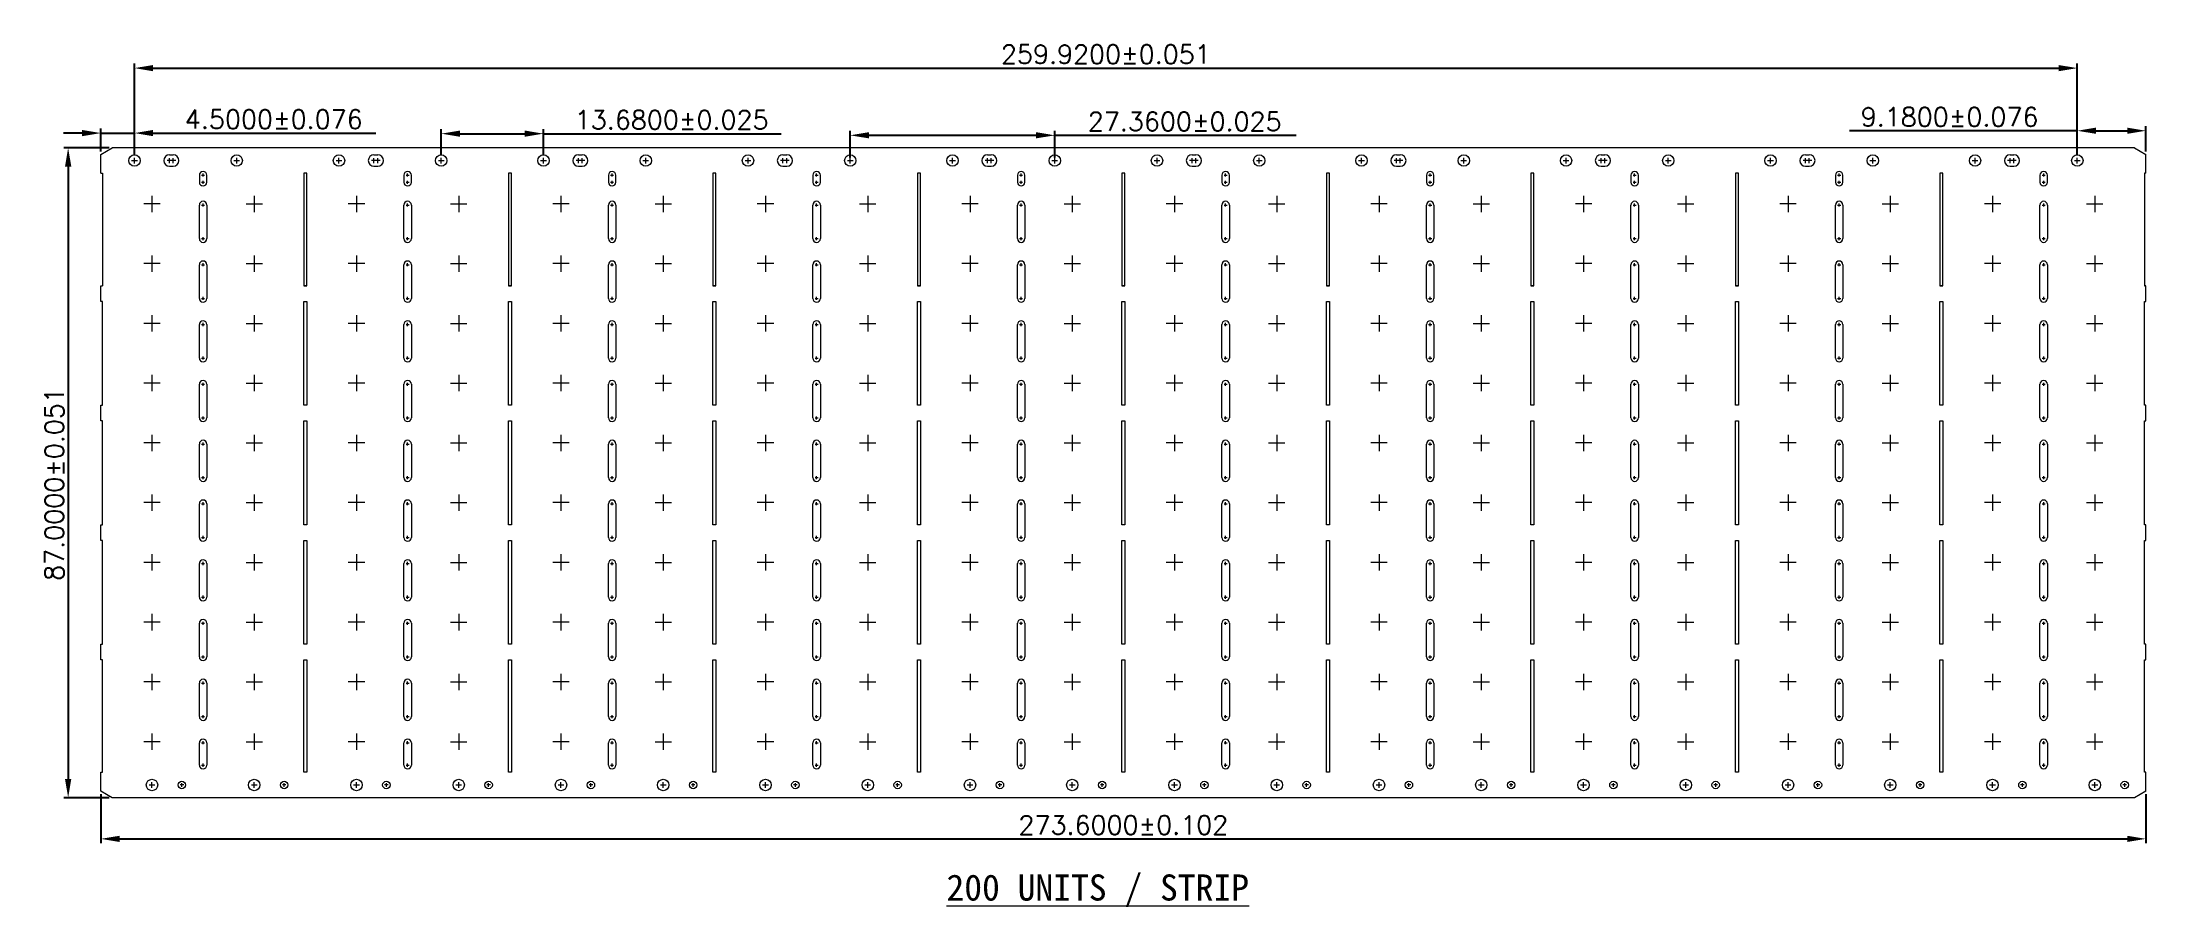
# Model space of a CAD drawing. Extents: x -1222 to -940, y -52 to 64.
import ezdxf

# ---------------------------------------------------------------- set-up
doc = ezdxf.new("R2010")
doc.units = 0
doc.linetypes.add('CENTER', pattern=[50.8, 31.75, -6.35, 6.35, -6.35])
doc.layers.get('Defpoints').update_dxf_attribs({"lineweight": 0})
for name, color, linetype, lineweight in [('CEN', 3, 'CENTER', 0), ('D Frame', 7, 'Continuous', 0), ('dim', 255, 'Continuous', 0)]:
    doc.layers.add(name, color=color, linetype=linetype, lineweight=lineweight)
doc.styles.add('BZ', font='simplex.shx')
doc.styles.get("Standard").update_dxf_attribs({"font": ''})
doc.styles.get('Standard').set_extended_font_data('SimSun')
doc.dimstyles.new('St1.CG', dxfattribs={"dimtxt": 2.5, "dimasz": 2.5, "dimexe": 0.6, "dimexo": 0.4, "dimgap": 0.6, "dimtad": 1, "dimdec": 4, "dimzin": 0, "dimdsep": 46, "dimtxsty": 'BZ', "dimcen": 0.6, "dimclrd": 7, "dimclre": 1, "dimadec": 0, "dimazin": 0, "dimtfac": 1, "dimtdec": 4, "dimtmove": 0, "dimatfit": 3, "dimfxl": 1, "dimtolj": 1, "dimtzin": 0, "dimarcsym": 0})

msp = doc.modelspace()

# ---------------------------------------------------------------- texts
at = {"layer": 'dim', "color": 7}
msp.add_text('%%U200 UNITS / STRIP', height=3.5, dxfattribs=at).set_placement((-1100.63884, -50.8912))

# ---------------------------------------------------------------- blocks, each defined once
blk = doc.blocks.new('*D0')
at = {"layer": 'Defpoints', "color": 0, "lineweight": 0, "transparency": 16777216}
for p in [(71.15, 346.19), (65.25, 259.19), (71.15, 259.19)]:
    blk.add_point(p, dxfattribs=at)
at = {"layer": 'dim', "color": 1, "lineweight": -2, "transparency": 16777216}
for p, q in [((70.75, 346.19), (64.65, 346.19)), ((70.75, 259.19), (64.65, 259.19))]:
    blk.add_line(p, q, dxfattribs=at)
at = {"layer": 'dim', "color": 7, "lineweight": -2, "transparency": 16777216}
blk.add_line((65.25, 343.69), (65.25, 261.69), dxfattribs=at)
at = {"layer": 'dim', "color": 7, "lineweight": 0, "transparency": 16777216}
for points in [[(65.67, 343.69), (64.83, 343.69), (65.25, 346.19)], [(64.83, 261.69), (65.67, 261.69), (65.25, 259.19)]]:
    blk.add_solid(points, dxfattribs=at)
at = {"layer": 'dim', "color": 0, "transparency": 16777216, "insert": (63.4, 301.19), "char_height": 2.5, "attachment_point": 5, "rotation": 90, "style": 'BZ'}
blk.add_mtext('\\A1;87.0000%%p0.051', dxfattribs=at)
blk = doc.blocks.new('*D1')
at = {"layer": 'Defpoints', "color": 0, "lineweight": 0, "transparency": 16777216}
for p in [(69.62, 260.07), (343.22, 260.07), (343.22, 253.68)]:
    blk.add_point(p, dxfattribs=at)
at = {"layer": 'dim', "color": 1, "lineweight": -2, "transparency": 16777216}
for p, q in [((69.62, 259.67), (69.62, 253.08)), ((343.22, 259.67), (343.22, 253.08))]:
    blk.add_line(p, q, dxfattribs=at)
at = {"layer": 'dim', "color": 7, "lineweight": -2, "transparency": 16777216}
blk.add_line((72.12, 253.68), (340.72, 253.68), dxfattribs=at)
at = {"layer": 'dim', "color": 7, "lineweight": 0, "transparency": 16777216}
for points in [[(72.12, 254.09), (72.12, 253.26), (69.62, 253.68)], [(340.72, 253.26), (340.72, 254.09), (343.22, 253.68)]]:
    blk.add_solid(points, dxfattribs=at)
at = {"layer": 'dim', "color": 0, "transparency": 16777216, "insert": (206.42, 255.53), "char_height": 2.5, "attachment_point": 5, "style": 'BZ'}
blk.add_mtext('\\A1;273.6000±0.102', dxfattribs=at)
blk = doc.blocks.new('*D2')
at = {"layer": 'Defpoints', "color": 0, "lineweight": 0, "transparency": 16777216}
for p in [(74.12, 348.17), (69.62, 345.31), (74.12, 344.88)]:
    blk.add_point(p, dxfattribs=at)
at = {"layer": 'dim', "color": 7, "lineweight": -2, "transparency": 16777216}
for p, q in [((67.12, 348.17), (64.62, 348.17)), ((69.62, 348.17), (74.12, 348.17)), ((76.62, 348.17), (106.4, 348.17))]:
    blk.add_line(p, q, dxfattribs=at)
at = {"layer": 'dim', "color": 1, "lineweight": -2, "transparency": 16777216}
for p, q in [((69.62, 345.71), (69.62, 348.77)), ((74.12, 345.28), (74.12, 348.77))]:
    blk.add_line(p, q, dxfattribs=at)
at = {"layer": 'dim', "color": 7, "lineweight": 0, "transparency": 16777216}
for points in [[(67.12, 347.75), (67.12, 348.59), (69.62, 348.17)], [(76.62, 348.59), (76.62, 347.75), (74.12, 348.17)]]:
    blk.add_solid(points, dxfattribs=at)
at = {"layer": 'dim', "color": 0, "transparency": 16777216, "insert": (92.76, 350.02), "char_height": 2.5, "attachment_point": 5, "style": 'BZ'}
blk.add_mtext('\\A1;4.5000±0.076', dxfattribs=at)
blk = doc.blocks.new('*D3')
at = {"layer": 'Defpoints', "color": 0, "lineweight": 0, "transparency": 16777216}
for p in [(128.84, 348.09), (115.16, 344.88), (128.84, 344.88)]:
    blk.add_point(p, dxfattribs=at)
at = {"layer": 'dim', "color": 1, "lineweight": -2, "transparency": 16777216}
for p, q in [((115.16, 345.28), (115.16, 348.69)), ((128.84, 345.28), (128.84, 348.69))]:
    blk.add_line(p, q, dxfattribs=at)
at = {"layer": 'dim', "color": 7, "lineweight": -2, "transparency": 16777216}
for p, q in [((117.66, 348.09), (126.34, 348.09)), ((128.84, 348.09), (160.64, 348.09))]:
    blk.add_line(p, q, dxfattribs=at)
at = {"layer": 'dim', "color": 7, "lineweight": 0, "transparency": 16777216}
for points in [[(117.66, 348.51), (117.66, 347.68), (115.16, 348.09)], [(126.34, 347.68), (126.34, 348.51), (128.84, 348.09)]]:
    blk.add_solid(points, dxfattribs=at)
at = {"layer": 'dim', "color": 0, "transparency": 16777216, "insert": (145.99, 349.94), "char_height": 2.5, "attachment_point": 5, "style": 'BZ'}
blk.add_mtext('\\A1;13.6800±0.025', dxfattribs=at)
blk = doc.blocks.new('*D4')
at = {"layer": 'Defpoints', "color": 0, "lineweight": 0, "transparency": 16777216}
for p in [(197.24, 347.87), (169.88, 344.49), (197.24, 344.49)]:
    blk.add_point(p, dxfattribs=at)
at = {"layer": 'dim', "color": 1, "lineweight": -2, "transparency": 16777216}
for p, q in [((169.88, 344.89), (169.88, 348.47)), ((197.24, 344.89), (197.24, 348.47))]:
    blk.add_line(p, q, dxfattribs=at)
at = {"layer": 'dim', "color": 7, "lineweight": -2, "transparency": 16777216}
for p, q in [((172.38, 347.87), (194.74, 347.87)), ((197.24, 347.87), (229.52, 347.87))]:
    blk.add_line(p, q, dxfattribs=at)
at = {"layer": 'dim', "color": 7, "lineweight": 0, "transparency": 16777216}
for points in [[(172.38, 348.29), (172.38, 347.46), (169.88, 347.87)], [(194.74, 347.46), (194.74, 348.29), (197.24, 347.87)]]:
    blk.add_solid(points, dxfattribs=at)
at = {"layer": 'dim', "color": 0, "transparency": 16777216, "insert": (214.63, 349.72), "char_height": 2.5, "attachment_point": 5, "style": 'BZ'}
blk.add_mtext('\\A1;27.3600±0.025', dxfattribs=at)
blk = doc.blocks.new('*D5')
at = {"layer": 'Defpoints', "color": 0, "lineweight": 0, "transparency": 16777216}
for p in [(343.22, 348.48), (334.04, 344.88), (343.22, 345.31)]:
    blk.add_point(p, dxfattribs=at)
at = {"layer": 'dim', "color": 1, "lineweight": -2, "transparency": 16777216}
for p, q in [((334.04, 345.28), (334.04, 349.08)), ((343.22, 345.71), (343.22, 349.08))]:
    blk.add_line(p, q, dxfattribs=at)
at = {"layer": 'dim', "color": 7, "lineweight": -2, "transparency": 16777216}
for p, q in [((334.04, 348.48), (303.56, 348.48)), ((336.54, 348.48), (340.72, 348.48))]:
    blk.add_line(p, q, dxfattribs=at)
at = {"layer": 'dim', "color": 7, "lineweight": 0, "transparency": 16777216}
for points in [[(336.54, 348.9), (336.54, 348.07), (334.04, 348.48)], [(340.72, 348.07), (340.72, 348.9), (343.22, 348.48)]]:
    blk.add_solid(points, dxfattribs=at)
at = {"layer": 'dim', "color": 0, "transparency": 16777216, "insert": (316.96, 350.33), "char_height": 2.5, "attachment_point": 5, "style": 'BZ'}
blk.add_mtext('\\A1;9.1800±0.076', dxfattribs=at)
blk = doc.blocks.new('*D6')
at = {"layer": 'Defpoints', "color": 0, "lineweight": 0, "transparency": 16777216}
for p in [(334.04, 356.87), (74.12, 344.88), (334.04, 344.88)]:
    blk.add_point(p, dxfattribs=at)
at = {"layer": 'dim', "color": 1, "lineweight": -2, "transparency": 16777216}
for p, q in [((74.12, 345.28), (74.12, 357.47)), ((334.04, 345.28), (334.04, 357.47))]:
    blk.add_line(p, q, dxfattribs=at)
at = {"layer": 'dim', "color": 7, "lineweight": -2, "transparency": 16777216}
blk.add_line((76.62, 356.87), (331.54, 356.87), dxfattribs=at)
at = {"layer": 'dim', "color": 7, "lineweight": 0, "transparency": 16777216}
for points in [[(76.62, 357.28), (76.62, 356.45), (74.12, 356.87)], [(331.54, 356.45), (331.54, 357.28), (334.04, 356.87)]]:
    blk.add_solid(points, dxfattribs=at)
at = {"layer": 'dim', "color": 0, "transparency": 16777216, "insert": (204.08, 358.72), "char_height": 2.5, "attachment_point": 5, "style": 'BZ'}
blk.add_mtext('\\A1;259.9200±0.051', dxfattribs=at)

# ---------------------------------------------------------------- dimensions: what is measured, and where the dimension line sits
at = {"layer": 'dim', "color": 7}
for base, p1, p2, text, picture, middle, set_off in [((-949.35011, 60.56166), (-1209.27011, 48.57055), (-949.35011, 48.57055), '<>±0.051', '*D6', (-1079.31011, 62.41166), (-1283.39399, -296.30581)), ((-940.170156, -42.630381), (-1213.770112, -36.231725), (-940.170156, -36.231725), '<>±0.102', '*D1', (-1076.970134, -40.780381), (-1283.393987, -296.30581))]:
    dim = msp.add_linear_dim(base=base, p1=p1, p2=p2, text=text, dimstyle='St1.CG', override={"dimtxsty": 'BZ'}, dxfattribs=at)
    dim.commit()
    dim.dimension.update_dxf_attribs({"geometry": picture, "text_midpoint": middle, "insert": set_off})
for base, p1, p2, text, picture, middle in [((-1209.27011, 51.86413), (-1213.77011, 49.00233), (-1209.27011, 48.57055), '<>±0.076', '*D2', (-1190.6344, 51.86413)), ((-1154.55011, 51.78888), (-1168.23011, 48.57055), (-1154.55011, 48.57055), '<>±0.025', '*D3', (-1137.40249, 51.78888)), ((-1086.15011, 51.56784), (-1113.51011, 48.18529), (-1086.15011, 48.18529), '<>±0.025', '*D4', (-1068.7644, 51.56784)), ((-940.17011, 52.17782), (-949.35011, 48.57055), (-940.17011, 49.00231), '<>±0.076', '*D5', (-966.43821, 52.17782))]:
    dim = msp.add_linear_dim(base=base, p1=p1, p2=p2, text=text, dimstyle='St1.CG', override={"dimtxsty": 'BZ'}, dxfattribs=at)
    dim.commit()
    dim.dimension.update_dxf_attribs({"geometry": picture, "text_midpoint": middle, "dimtype": 128, "insert": (-1283.39399, -296.30581)})
dim = msp.add_linear_dim(base=(-1218.14266, -37.11471), p1=(-1212.24078, 49.88529), p2=(-1212.24078, -37.11471), angle=90, text='<>%%p0.051', dimstyle='St1.CG', dxfattribs=at)
dim.commit()
dim.dimension.update_dxf_attribs({"geometry": '*D0', "text_midpoint": (-1218.14266, 4.88529), "dimtype": 128, "insert": (-1283.39399, -296.30581)})

# ---------------------------------------------------------------- linework, layer by layer
at = {"layer": 'CEN'}
for p, q in [((-1204.2615, 48.18529), (-1204.91872, 48.18529)), ((-1204.59011, 47.85668), (-1204.59011, 48.5139)), ((-1203.7535, 48.18529), (-1204.41072, 48.18529)), ((-1204.08211, 47.85668), (-1204.08211, 48.5139)), ((-1176.9015, 48.18529), (-1177.55872, 48.18529)), ((-1177.23011, 47.85668), (-1177.23011, 48.5139)), ((-1176.3935, 48.18529), (-1177.05072, 48.18529)), ((-1176.72211, 47.85668), (-1176.72211, 48.5139)), ((-1149.5415, 48.18529), (-1150.19872, 48.18529)), ((-1149.87011, 47.85668), (-1149.87011, 48.5139)), ((-1149.0335, 48.18529), (-1149.69072, 48.18529)), ((-1149.36211, 47.85668), (-1149.36211, 48.5139)), ((-1122.1815, 48.18529), (-1122.83872, 48.18529)), ((-1122.51011, 47.85668), (-1122.51011, 48.5139)), ((-1121.6735, 48.18529), (-1122.33072, 48.18529)), ((-1122.00211, 47.85668), (-1122.00211, 48.5139)), ((-1094.8215, 48.18529), (-1095.47872, 48.18529)), ((-1095.15011, 47.85668), (-1095.15011, 48.5139)), ((-1094.3135, 48.18529), (-1094.97072, 48.18529)), ((-1094.64211, 47.85668), (-1094.64211, 48.5139)), ((-1067.4615, 48.18529), (-1068.11872, 48.18529)), ((-1067.79011, 47.85668), (-1067.79011, 48.5139)), ((-1066.9535, 48.18529), (-1067.61072, 48.18529)), ((-1067.28211, 47.85668), (-1067.28211, 48.5139)), ((-1040.1015, 48.18529), (-1040.75872, 48.18529)), ((-1040.43011, 47.85668), (-1040.43011, 48.5139)), ((-1039.5935, 48.18529), (-1040.25072, 48.18529)), ((-1039.92211, 47.85668), (-1039.92211, 48.5139)), ((-1012.7415, 48.18529), (-1013.39872, 48.18529)), ((-1013.07011, 47.85668), (-1013.07011, 48.5139)), ((-1012.2335, 48.18529), (-1012.89072, 48.18529)), ((-1012.56211, 47.85668), (-1012.56211, 48.5139)), ((-985.3815, 48.18529), (-986.03872, 48.18529)), ((-985.71011, 47.85668), (-985.71011, 48.5139)), ((-984.8735, 48.18529), (-985.53072, 48.18529)), ((-985.20211, 47.85668), (-985.20211, 48.5139)), ((-958.0215, 48.18529), (-958.67872, 48.18529)), ((-958.35011, 47.85668), (-958.35011, 48.5139)), ((-957.5135, 48.18529), (-958.17072, 48.18529)), ((-957.84211, 47.85668), (-957.84211, 48.5139)), ((-1200.29495, 46.23529), (-1199.88527, 46.23529)), ((-1200.29495, 45.28529), (-1199.88527, 45.28529)), ((-1200.09011, 46.03045), (-1200.09011, 46.44013)), ((-1200.09011, 45.08045), (-1200.09011, 45.49013)), ((-1172.93495, 46.23529), (-1172.52527, 46.23529)), ((-1172.93495, 45.28529), (-1172.52527, 45.28529)), ((-1172.73011, 46.03045), (-1172.73011, 46.44013)), ((-1172.73011, 45.08045), (-1172.73011, 45.49013)), ((-1145.57495, 46.23529), (-1145.16527, 46.23529)), ((-1145.57495, 45.28529), (-1145.16527, 45.28529)), ((-1145.37011, 46.03045), (-1145.37011, 46.44013)), ((-1145.37011, 45.08045), (-1145.37011, 45.49013)), ((-1118.21495, 46.23529), (-1117.80527, 46.23529)), ((-1118.21495, 45.28529), (-1117.80527, 45.28529)), ((-1118.01011, 46.03045), (-1118.01011, 46.44013)), ((-1118.01011, 45.08045), (-1118.01011, 45.49013)), ((-1090.85495, 46.23529), (-1090.44527, 46.23529)), ((-1090.85495, 45.28529), (-1090.44527, 45.28529)), ((-1090.65011, 46.03045), (-1090.65011, 46.44013)), ((-1090.65011, 45.08045), (-1090.65011, 45.49013)), ((-1063.49495, 46.23529), (-1063.08527, 46.23529)), ((-1063.49495, 45.28529), (-1063.08527, 45.28529)), ((-1063.29011, 46.03045), (-1063.29011, 46.44013)), ((-1063.29011, 45.08045), (-1063.29011, 45.49013)), ((-1036.13495, 46.23529), (-1035.72527, 46.23529)), ((-1036.13495, 45.28529), (-1035.72527, 45.28529)), ((-1035.93011, 46.03045), (-1035.93011, 46.44013)), ((-1035.93011, 45.08045), (-1035.93011, 45.49013)), ((-1008.77495, 46.23529), (-1008.36527, 46.23529)), ((-1008.77495, 45.28529), (-1008.36527, 45.28529)), ((-1008.57011, 46.03045), (-1008.57011, 46.44013)), ((-1008.57011, 45.08045), (-1008.57011, 45.49013)), ((-981.41495, 46.23529), (-981.00527, 46.23529)), ((-981.41495, 45.28529), (-981.00527, 45.28529)), ((-981.21011, 46.03045), (-981.21011, 46.44013)), ((-981.21011, 45.08045), (-981.21011, 45.49013)), ((-954.05495, 46.23529), (-953.64527, 46.23529)), ((-954.05495, 45.28529), (-953.64527, 45.28529)), ((-953.85011, 46.03045), (-953.85011, 46.44013)), ((-953.85011, 45.08045), (-953.85011, 45.49013)), ((-1205.83474, 42.38529), (-1208.02549, 42.38529)), ((-1206.93011, 43.48067), (-1206.93011, 41.28992)), ((-1200.29495, 42.23529), (-1199.88527, 42.23529)), ((-1200.09011, 42.03045), (-1200.09011, 42.44013)), ((-1194.34549, 42.38529), (-1192.15474, 42.38529)), ((-1193.25011, 43.48067), (-1193.25011, 41.28992)), ((-1178.47474, 42.38529), (-1180.66549, 42.38529)), ((-1179.57011, 43.48067), (-1179.57011, 41.28992)), ((-1172.93495, 42.23529), (-1172.52527, 42.23529)), ((-1172.73011, 42.03045), (-1172.73011, 42.44013)), ((-1166.98549, 42.38529), (-1164.79474, 42.38529)), ((-1165.89011, 43.48067), (-1165.89011, 41.28992)), ((-1151.11474, 42.38529), (-1153.30549, 42.38529)), ((-1152.21011, 43.48067), (-1152.21011, 41.28992)), ((-1145.57495, 42.23529), (-1145.16527, 42.23529)), ((-1145.37011, 42.03045), (-1145.37011, 42.44013)), ((-1139.62549, 42.38529), (-1137.43474, 42.38529)), ((-1138.53011, 43.48067), (-1138.53011, 41.28992)), ((-1123.75474, 42.38529), (-1125.94549, 42.38529)), ((-1124.85011, 43.48067), (-1124.85011, 41.28992)), ((-1118.21495, 42.23529), (-1117.80527, 42.23529)), ((-1118.01011, 42.03045), (-1118.01011, 42.44013)), ((-1112.26549, 42.38529), (-1110.07474, 42.38529)), ((-1111.17011, 43.48067), (-1111.17011, 41.28992)), ((-1096.39474, 42.38529), (-1098.58549, 42.38529)), ((-1097.49011, 43.48067), (-1097.49011, 41.28992)), ((-1090.85495, 42.23529), (-1090.44527, 42.23529)), ((-1090.65011, 42.03045), (-1090.65011, 42.44013)), ((-1084.90549, 42.38529), (-1082.71474, 42.38529)), ((-1083.81011, 43.48067), (-1083.81011, 41.28992)), ((-1069.03474, 42.38529), (-1071.22549, 42.38529)), ((-1070.13011, 43.48067), (-1070.13011, 41.28992)), ((-1063.49495, 42.23529), (-1063.08527, 42.23529)), ((-1063.29011, 42.03045), (-1063.29011, 42.44013)), ((-1057.54549, 42.38529), (-1055.35474, 42.38529)), ((-1056.45011, 43.48067), (-1056.45011, 41.28992)), ((-1041.67474, 42.38529), (-1043.86549, 42.38529)), ((-1042.77011, 43.48067), (-1042.77011, 41.28992)), ((-1036.13495, 42.23529), (-1035.72527, 42.23529)), ((-1035.93011, 42.03045), (-1035.93011, 42.44013)), ((-1030.18549, 42.38529), (-1027.99474, 42.38529)), ((-1029.09011, 43.48067), (-1029.09011, 41.28992)), ((-1014.31474, 42.38529), (-1016.50549, 42.38529)), ((-1015.41011, 43.48067), (-1015.41011, 41.28992)), ((-1008.77495, 42.23529), (-1008.36527, 42.23529)), ((-1008.57011, 42.03045), (-1008.57011, 42.44013)), ((-1002.82549, 42.38529), (-1000.63474, 42.38529)), ((-1001.73011, 43.48067), (-1001.73011, 41.28992)), ((-986.95474, 42.38529), (-989.14549, 42.38529)), ((-988.05011, 43.48067), (-988.05011, 41.28992)), ((-981.41495, 42.23529), (-981.00527, 42.23529)), ((-981.21011, 42.03045), (-981.21011, 42.44013)), ((-975.46549, 42.38529), (-973.27474, 42.38529)), ((-974.37011, 43.48067), (-974.37011, 41.28992)), ((-959.59474, 42.38529), (-961.78549, 42.38529)), ((-960.69011, 43.48067), (-960.69011, 41.28992)), ((-954.05495, 42.23529), (-953.64527, 42.23529)), ((-953.85011, 42.03045), (-953.85011, 42.44013)), ((-948.10549, 42.38529), (-945.91474, 42.38529)), ((-947.01011, 43.48067), (-947.01011, 41.28992)), ((-1200.29495, 37.73529), (-1199.88527, 37.73529)), ((-1200.09011, 37.53045), (-1200.09011, 37.94013)), ((-1172.93495, 37.73529), (-1172.52527, 37.73529)), ((-1172.73011, 37.53045), (-1172.73011, 37.94013)), ((-1145.57495, 37.73529), (-1145.16527, 37.73529)), ((-1145.37011, 37.53045), (-1145.37011, 37.94013)), ((-1118.21495, 37.73529), (-1117.80527, 37.73529)), ((-1118.01011, 37.53045), (-1118.01011, 37.94013)), ((-1090.85495, 37.73529), (-1090.44527, 37.73529)), ((-1090.65011, 37.53045), (-1090.65011, 37.94013)), ((-1063.49495, 37.73529), (-1063.08527, 37.73529)), ((-1063.29011, 37.53045), (-1063.29011, 37.94013)), ((-1036.13495, 37.73529), (-1035.72527, 37.73529)), ((-1035.93011, 37.53045), (-1035.93011, 37.94013)), ((-1008.77495, 37.73529), (-1008.36527, 37.73529)), ((-1008.57011, 37.53045), (-1008.57011, 37.94013)), ((-981.41495, 37.73529), (-981.00527, 37.73529)), ((-981.21011, 37.53045), (-981.21011, 37.94013)), ((-954.05495, 37.73529), (-953.64527, 37.73529)), ((-953.85011, 37.53045), (-953.85011, 37.94013)), ((-1205.83474, 34.38529), (-1208.02549, 34.38529)), ((-1206.93011, 35.48067), (-1206.93011, 33.28992)), ((-1200.29495, 34.23529), (-1199.88527, 34.23529)), ((-1200.09011, 34.03045), (-1200.09011, 34.44013)), ((-1194.34549, 34.38529), (-1192.15474, 34.38529)), ((-1193.25011, 35.48067), (-1193.25011, 33.28992)), ((-1178.47474, 34.38529), (-1180.66549, 34.38529)), ((-1179.57011, 35.48067), (-1179.57011, 33.28992)), ((-1172.93495, 34.23529), (-1172.52527, 34.23529)), ((-1172.73011, 34.03045), (-1172.73011, 34.44013)), ((-1166.98549, 34.38529), (-1164.79474, 34.38529)), ((-1165.89011, 35.48067), (-1165.89011, 33.28992)), ((-1151.11474, 34.38529), (-1153.30549, 34.38529)), ((-1152.21011, 35.48067), (-1152.21011, 33.28992)), ((-1145.57495, 34.23529), (-1145.16527, 34.23529)), ((-1145.37011, 34.03045), (-1145.37011, 34.44013)), ((-1139.62549, 34.38529), (-1137.43474, 34.38529)), ((-1138.53011, 35.48067), (-1138.53011, 33.28992)), ((-1123.75474, 34.38529), (-1125.94549, 34.38529)), ((-1124.85011, 35.48067), (-1124.85011, 33.28992)), ((-1118.21495, 34.23529), (-1117.80527, 34.23529)), ((-1118.01011, 34.03045), (-1118.01011, 34.44013)), ((-1112.26549, 34.38529), (-1110.07474, 34.38529)), ((-1111.17011, 35.48067), (-1111.17011, 33.28992)), ((-1096.39474, 34.38529), (-1098.58549, 34.38529)), ((-1097.49011, 35.48067), (-1097.49011, 33.28992)), ((-1090.85495, 34.23529), (-1090.44527, 34.23529)), ((-1090.65011, 34.03045), (-1090.65011, 34.44013)), ((-1084.90549, 34.38529), (-1082.71474, 34.38529)), ((-1083.81011, 35.48067), (-1083.81011, 33.28992)), ((-1069.03474, 34.38529), (-1071.22549, 34.38529)), ((-1070.13011, 35.48067), (-1070.13011, 33.28992)), ((-1063.49495, 34.23529), (-1063.08527, 34.23529)), ((-1063.29011, 34.03045), (-1063.29011, 34.44013)), ((-1057.54549, 34.38529), (-1055.35474, 34.38529)), ((-1056.45011, 35.48067), (-1056.45011, 33.28992)), ((-1041.67474, 34.38529), (-1043.86549, 34.38529)), ((-1042.77011, 35.48067), (-1042.77011, 33.28992)), ((-1036.13495, 34.23529), (-1035.72527, 34.23529)), ((-1035.93011, 34.03045), (-1035.93011, 34.44013)), ((-1030.18549, 34.38529), (-1027.99474, 34.38529)), ((-1029.09011, 35.48067), (-1029.09011, 33.28992)), ((-1014.31474, 34.38529), (-1016.50549, 34.38529)), ((-1015.41011, 35.48067), (-1015.41011, 33.28992)), ((-1008.77495, 34.23529), (-1008.36527, 34.23529)), ((-1008.57011, 34.03045), (-1008.57011, 34.44013)), ((-1002.82549, 34.38529), (-1000.63474, 34.38529)), ((-1001.73011, 35.48067), (-1001.73011, 33.28992)), ((-986.95474, 34.38529), (-989.14549, 34.38529)), ((-988.05011, 35.48067), (-988.05011, 33.28992)), ((-981.41495, 34.23529), (-981.00527, 34.23529)), ((-981.21011, 34.03045), (-981.21011, 34.44013)), ((-975.46549, 34.38529), (-973.27474, 34.38529)), ((-974.37011, 35.48067), (-974.37011, 33.28992)), ((-959.59474, 34.38529), (-961.78549, 34.38529)), ((-960.69011, 35.48067), (-960.69011, 33.28992)), ((-954.05495, 34.23529), (-953.64527, 34.23529)), ((-953.85011, 34.03045), (-953.85011, 34.44013)), ((-948.10549, 34.38529), (-945.91474, 34.38529)), ((-947.01011, 35.48067), (-947.01011, 33.28992)), ((-1200.29495, 29.73529), (-1199.88527, 29.73529)), ((-1200.09011, 29.53045), (-1200.09011, 29.94013)), ((-1172.93495, 29.73529), (-1172.52527, 29.73529)), ((-1172.73011, 29.53045), (-1172.73011, 29.94013)), ((-1145.57495, 29.73529), (-1145.16527, 29.73529)), ((-1145.37011, 29.53045), (-1145.37011, 29.94013)), ((-1118.21495, 29.73529), (-1117.80527, 29.73529)), ((-1118.01011, 29.53045), (-1118.01011, 29.94013)), ((-1090.85495, 29.73529), (-1090.44527, 29.73529)), ((-1090.65011, 29.53045), (-1090.65011, 29.94013)), ((-1063.49495, 29.73529), (-1063.08527, 29.73529)), ((-1063.29011, 29.53045), (-1063.29011, 29.94013)), ((-1036.13495, 29.73529), (-1035.72527, 29.73529)), ((-1035.93011, 29.53045), (-1035.93011, 29.94013)), ((-1008.77495, 29.73529), (-1008.36527, 29.73529)), ((-1008.57011, 29.53045), (-1008.57011, 29.94013)), ((-981.41495, 29.73529), (-981.00527, 29.73529)), ((-981.21011, 29.53045), (-981.21011, 29.94013)), ((-954.05495, 29.73529), (-953.64527, 29.73529)), ((-953.85011, 29.53045), (-953.85011, 29.94013)), ((-1205.83474, 26.38529), (-1208.02549, 26.38529)), ((-1206.93011, 27.48067), (-1206.93011, 25.28992)), ((-1200.29495, 26.23529), (-1199.88527, 26.23529)), ((-1200.09011, 26.03045), (-1200.09011, 26.44013)), ((-1194.34549, 26.38529), (-1192.15474, 26.38529)), ((-1193.25011, 27.48067), (-1193.25011, 25.28992)), ((-1178.47474, 26.38529), (-1180.66549, 26.38529)), ((-1179.57011, 27.48067), (-1179.57011, 25.28992)), ((-1172.93495, 26.23529), (-1172.52527, 26.23529)), ((-1172.73011, 26.03045), (-1172.73011, 26.44013)), ((-1166.98549, 26.38529), (-1164.79474, 26.38529)), ((-1165.89011, 27.48067), (-1165.89011, 25.28992)), ((-1151.11474, 26.38529), (-1153.30549, 26.38529)), ((-1152.21011, 27.48067), (-1152.21011, 25.28992)), ((-1145.57495, 26.23529), (-1145.16527, 26.23529)), ((-1145.37011, 26.03045), (-1145.37011, 26.44013)), ((-1139.62549, 26.38529), (-1137.43474, 26.38529)), ((-1138.53011, 27.48067), (-1138.53011, 25.28992)), ((-1123.75474, 26.38529), (-1125.94549, 26.38529)), ((-1124.85011, 27.48067), (-1124.85011, 25.28992)), ((-1118.21495, 26.23529), (-1117.80527, 26.23529)), ((-1118.01011, 26.03045), (-1118.01011, 26.44013)), ((-1112.26549, 26.38529), (-1110.07474, 26.38529)), ((-1111.17011, 27.48067), (-1111.17011, 25.28992)), ((-1096.39474, 26.38529), (-1098.58549, 26.38529)), ((-1097.49011, 27.48067), (-1097.49011, 25.28992)), ((-1090.85495, 26.23529), (-1090.44527, 26.23529)), ((-1090.65011, 26.03045), (-1090.65011, 26.44013)), ((-1084.90549, 26.38529), (-1082.71474, 26.38529)), ((-1083.81011, 27.48067), (-1083.81011, 25.28992)), ((-1069.03474, 26.38529), (-1071.22549, 26.38529)), ((-1070.13011, 27.48067), (-1070.13011, 25.28992)), ((-1063.49495, 26.23529), (-1063.08527, 26.23529)), ((-1063.29011, 26.03045), (-1063.29011, 26.44013)), ((-1057.54549, 26.38529), (-1055.35474, 26.38529)), ((-1056.45011, 27.48067), (-1056.45011, 25.28992)), ((-1041.67474, 26.38529), (-1043.86549, 26.38529)), ((-1042.77011, 27.48067), (-1042.77011, 25.28992)), ((-1036.13495, 26.23529), (-1035.72527, 26.23529)), ((-1035.93011, 26.03045), (-1035.93011, 26.44013)), ((-1030.18549, 26.38529), (-1027.99474, 26.38529)), ((-1029.09011, 27.48067), (-1029.09011, 25.28992)), ((-1014.31474, 26.38529), (-1016.50549, 26.38529)), ((-1015.41011, 27.48067), (-1015.41011, 25.28992)), ((-1008.77495, 26.23529), (-1008.36527, 26.23529)), ((-1008.57011, 26.03045), (-1008.57011, 26.44013)), ((-1002.82549, 26.38529), (-1000.63474, 26.38529)), ((-1001.73011, 27.48067), (-1001.73011, 25.28992)), ((-986.95474, 26.38529), (-989.14549, 26.38529)), ((-988.05011, 27.48067), (-988.05011, 25.28992)), ((-981.41495, 26.23529), (-981.00527, 26.23529)), ((-981.21011, 26.03045), (-981.21011, 26.44013)), ((-975.46549, 26.38529), (-973.27474, 26.38529)), ((-974.37011, 27.48067), (-974.37011, 25.28992)), ((-959.59474, 26.38529), (-961.78549, 26.38529)), ((-960.69011, 27.48067), (-960.69011, 25.28992)), ((-954.05495, 26.23529), (-953.64527, 26.23529)), ((-953.85011, 26.03045), (-953.85011, 26.44013)), ((-948.10549, 26.38529), (-945.91474, 26.38529)), ((-947.01011, 27.48067), (-947.01011, 25.28992)), ((-1200.29495, 21.73529), (-1199.88527, 21.73529)), ((-1200.09011, 21.53045), (-1200.09011, 21.94013)), ((-1172.93495, 21.73529), (-1172.52527, 21.73529)), ((-1172.73011, 21.53045), (-1172.73011, 21.94013)), ((-1145.57495, 21.73529), (-1145.16527, 21.73529)), ((-1145.37011, 21.53045), (-1145.37011, 21.94013)), ((-1118.21495, 21.73529), (-1117.80527, 21.73529)), ((-1118.01011, 21.53045), (-1118.01011, 21.94013)), ((-1090.85495, 21.73529), (-1090.44527, 21.73529)), ((-1090.65011, 21.53045), (-1090.65011, 21.94013)), ((-1063.49495, 21.73529), (-1063.08527, 21.73529)), ((-1063.29011, 21.53045), (-1063.29011, 21.94013)), ((-1036.13495, 21.73529), (-1035.72527, 21.73529)), ((-1035.93011, 21.53045), (-1035.93011, 21.94013)), ((-1008.77495, 21.73529), (-1008.36527, 21.73529)), ((-1008.57011, 21.53045), (-1008.57011, 21.94013)), ((-981.41495, 21.73529), (-981.00527, 21.73529)), ((-981.21011, 21.53045), (-981.21011, 21.94013)), ((-954.05495, 21.73529), (-953.64527, 21.73529)), ((-953.85011, 21.53045), (-953.85011, 21.94013)), ((-1205.83474, 18.38529), (-1208.02549, 18.38529)), ((-1206.93011, 19.48067), (-1206.93011, 17.28992)), ((-1200.29495, 18.23529), (-1199.88527, 18.23529)), ((-1200.09011, 18.03045), (-1200.09011, 18.44013)), ((-1194.34549, 18.38529), (-1192.15474, 18.38529)), ((-1193.25011, 19.48067), (-1193.25011, 17.28992)), ((-1178.47474, 18.38529), (-1180.66549, 18.38529)), ((-1179.57011, 19.48067), (-1179.57011, 17.28992)), ((-1172.93495, 18.23529), (-1172.52527, 18.23529)), ((-1172.73011, 18.03045), (-1172.73011, 18.44013)), ((-1166.98549, 18.38529), (-1164.79474, 18.38529)), ((-1165.89011, 19.48067), (-1165.89011, 17.28992)), ((-1151.11474, 18.38529), (-1153.30549, 18.38529)), ((-1152.21011, 19.48067), (-1152.21011, 17.28992)), ((-1145.57495, 18.23529), (-1145.16527, 18.23529)), ((-1145.37011, 18.03045), (-1145.37011, 18.44013)), ((-1139.62549, 18.38529), (-1137.43474, 18.38529)), ((-1138.53011, 19.48067), (-1138.53011, 17.28992)), ((-1123.75474, 18.38529), (-1125.94549, 18.38529)), ((-1124.85011, 19.48067), (-1124.85011, 17.28992)), ((-1118.21495, 18.23529), (-1117.80527, 18.23529)), ((-1118.01011, 18.03045), (-1118.01011, 18.44013)), ((-1112.26549, 18.38529), (-1110.07474, 18.38529)), ((-1111.17011, 19.48067), (-1111.17011, 17.28992)), ((-1096.39474, 18.38529), (-1098.58549, 18.38529)), ((-1097.49011, 19.48067), (-1097.49011, 17.28992)), ((-1090.85495, 18.23529), (-1090.44527, 18.23529)), ((-1090.65011, 18.03045), (-1090.65011, 18.44013)), ((-1084.90549, 18.38529), (-1082.71474, 18.38529)), ((-1083.81011, 19.48067), (-1083.81011, 17.28992)), ((-1069.03474, 18.38529), (-1071.22549, 18.38529)), ((-1070.13011, 19.48067), (-1070.13011, 17.28992)), ((-1063.49495, 18.23529), (-1063.08527, 18.23529)), ((-1063.29011, 18.03045), (-1063.29011, 18.44013)), ((-1057.54549, 18.38529), (-1055.35474, 18.38529)), ((-1056.45011, 19.48067), (-1056.45011, 17.28992)), ((-1041.67474, 18.38529), (-1043.86549, 18.38529)), ((-1042.77011, 19.48067), (-1042.77011, 17.28992)), ((-1036.13495, 18.23529), (-1035.72527, 18.23529)), ((-1035.93011, 18.03045), (-1035.93011, 18.44013)), ((-1030.18549, 18.38529), (-1027.99474, 18.38529)), ((-1029.09011, 19.48067), (-1029.09011, 17.28992)), ((-1014.31474, 18.38529), (-1016.50549, 18.38529)), ((-1015.41011, 19.48067), (-1015.41011, 17.28992)), ((-1008.77495, 18.23529), (-1008.36527, 18.23529)), ((-1008.57011, 18.03045), (-1008.57011, 18.44013)), ((-1002.82549, 18.38529), (-1000.63474, 18.38529)), ((-1001.73011, 19.48067), (-1001.73011, 17.28992)), ((-986.95474, 18.38529), (-989.14549, 18.38529)), ((-988.05011, 19.48067), (-988.05011, 17.28992)), ((-981.41495, 18.23529), (-981.00527, 18.23529)), ((-981.21011, 18.03045), (-981.21011, 18.44013)), ((-975.46549, 18.38529), (-973.27474, 18.38529)), ((-974.37011, 19.48067), (-974.37011, 17.28992)), ((-959.59474, 18.38529), (-961.78549, 18.38529)), ((-960.69011, 19.48067), (-960.69011, 17.28992)), ((-954.05495, 18.23529), (-953.64527, 18.23529)), ((-953.85011, 18.03045), (-953.85011, 18.44013)), ((-948.10549, 18.38529), (-945.91474, 18.38529)), ((-947.01011, 19.48067), (-947.01011, 17.28992)), ((-1206.93011, 11.48067), (-1206.93011, 9.28992)), ((-1200.29495, 13.73529), (-1199.88527, 13.73529)), ((-1200.09011, 13.53045), (-1200.09011, 13.94013)), ((-1193.25011, 11.48067), (-1193.25011, 9.28992)), ((-1179.57011, 11.48067), (-1179.57011, 9.28992)), ((-1172.93495, 13.73529), (-1172.52527, 13.73529)), ((-1172.73011, 13.53045), (-1172.73011, 13.94013)), ((-1165.89011, 11.48067), (-1165.89011, 9.28992)), ((-1152.21011, 11.48067), (-1152.21011, 9.28992)), ((-1145.57495, 13.73529), (-1145.16527, 13.73529)), ((-1145.37011, 13.53045), (-1145.37011, 13.94013)), ((-1138.53011, 11.48067), (-1138.53011, 9.28992)), ((-1124.85011, 11.48067), (-1124.85011, 9.28992)), ((-1118.21495, 13.73529), (-1117.80527, 13.73529)), ((-1118.01011, 13.53045), (-1118.01011, 13.94013)), ((-1111.17011, 11.48067), (-1111.17011, 9.28992)), ((-1097.49011, 11.48067), (-1097.49011, 9.28992)), ((-1090.85495, 13.73529), (-1090.44527, 13.73529)), ((-1090.65011, 13.53045), (-1090.65011, 13.94013)), ((-1083.81011, 11.48067), (-1083.81011, 9.28992)), ((-1070.13011, 11.48067), (-1070.13011, 9.28992)), ((-1063.49495, 13.73529), (-1063.08527, 13.73529)), ((-1063.29011, 13.53045), (-1063.29011, 13.94013)), ((-1056.45011, 11.48067), (-1056.45011, 9.28992)), ((-1042.77011, 11.48067), (-1042.77011, 9.28992)), ((-1036.13495, 13.73529), (-1035.72527, 13.73529)), ((-1035.93011, 13.53045), (-1035.93011, 13.94013)), ((-1029.09011, 11.48067), (-1029.09011, 9.28992)), ((-1015.41011, 11.48067), (-1015.41011, 9.28992)), ((-1008.77495, 13.73529), (-1008.36527, 13.73529)), ((-1008.57011, 13.53045), (-1008.57011, 13.94013)), ((-1001.73011, 11.48067), (-1001.73011, 9.28992)), ((-988.05011, 11.48067), (-988.05011, 9.28992)), ((-981.41495, 13.73529), (-981.00527, 13.73529)), ((-981.21011, 13.53045), (-981.21011, 13.94013)), ((-974.37011, 11.48067), (-974.37011, 9.28992)), ((-960.69011, 11.48067), (-960.69011, 9.28992)), ((-954.05495, 13.73529), (-953.64527, 13.73529)), ((-953.85011, 13.53045), (-953.85011, 13.94013)), ((-947.01011, 11.48067), (-947.01011, 9.28992)), ((-1205.83474, 10.38529), (-1208.02549, 10.38529)), ((-1200.29495, 10.23529), (-1199.88527, 10.23529)), ((-1200.09011, 10.03045), (-1200.09011, 10.44013)), ((-1194.34549, 10.38529), (-1192.15474, 10.38529)), ((-1178.47474, 10.38529), (-1180.66549, 10.38529)), ((-1172.93495, 10.23529), (-1172.52527, 10.23529)), ((-1172.73011, 10.03045), (-1172.73011, 10.44013)), ((-1166.98549, 10.38529), (-1164.79474, 10.38529)), ((-1151.11474, 10.38529), (-1153.30549, 10.38529)), ((-1145.57495, 10.23529), (-1145.16527, 10.23529)), ((-1145.37011, 10.03045), (-1145.37011, 10.44013)), ((-1139.62549, 10.38529), (-1137.43474, 10.38529)), ((-1123.75474, 10.38529), (-1125.94549, 10.38529)), ((-1118.21495, 10.23529), (-1117.80527, 10.23529)), ((-1118.01011, 10.03045), (-1118.01011, 10.44013)), ((-1112.26549, 10.38529), (-1110.07474, 10.38529)), ((-1096.39474, 10.38529), (-1098.58549, 10.38529)), ((-1090.85495, 10.23529), (-1090.44527, 10.23529)), ((-1090.65011, 10.03045), (-1090.65011, 10.44013)), ((-1084.90549, 10.38529), (-1082.71474, 10.38529)), ((-1069.03474, 10.38529), (-1071.22549, 10.38529)), ((-1063.49495, 10.23529), (-1063.08527, 10.23529)), ((-1063.29011, 10.03045), (-1063.29011, 10.44013)), ((-1057.54549, 10.38529), (-1055.35474, 10.38529)), ((-1041.67474, 10.38529), (-1043.86549, 10.38529)), ((-1036.13495, 10.23529), (-1035.72527, 10.23529)), ((-1035.93011, 10.03045), (-1035.93011, 10.44013)), ((-1030.18549, 10.38529), (-1027.99474, 10.38529)), ((-1014.31474, 10.38529), (-1016.50549, 10.38529)), ((-1008.77495, 10.23529), (-1008.36527, 10.23529)), ((-1008.57011, 10.03045), (-1008.57011, 10.44013)), ((-1002.82549, 10.38529), (-1000.63474, 10.38529)), ((-986.95474, 10.38529), (-989.14549, 10.38529)), ((-981.41495, 10.23529), (-981.00527, 10.23529)), ((-981.21011, 10.03045), (-981.21011, 10.44013)), ((-975.46549, 10.38529), (-973.27474, 10.38529)), ((-959.59474, 10.38529), (-961.78549, 10.38529)), ((-954.05495, 10.23529), (-953.64527, 10.23529)), ((-953.85011, 10.03045), (-953.85011, 10.44013)), ((-948.10549, 10.38529), (-945.91474, 10.38529)), ((-1200.29495, 5.73529), (-1199.88527, 5.73529)), ((-1200.09011, 5.53045), (-1200.09011, 5.94013)), ((-1172.93495, 5.73529), (-1172.52527, 5.73529)), ((-1172.73011, 5.53045), (-1172.73011, 5.94013)), ((-1145.57495, 5.73529), (-1145.16527, 5.73529)), ((-1145.37011, 5.53045), (-1145.37011, 5.94013)), ((-1118.21495, 5.73529), (-1117.80527, 5.73529)), ((-1118.01011, 5.53045), (-1118.01011, 5.94013)), ((-1090.85495, 5.73529), (-1090.44527, 5.73529)), ((-1090.65011, 5.53045), (-1090.65011, 5.94013)), ((-1063.49495, 5.73529), (-1063.08527, 5.73529)), ((-1063.29011, 5.53045), (-1063.29011, 5.94013)), ((-1036.13495, 5.73529), (-1035.72527, 5.73529)), ((-1035.93011, 5.53045), (-1035.93011, 5.94013)), ((-1008.77495, 5.73529), (-1008.36527, 5.73529)), ((-1008.57011, 5.53045), (-1008.57011, 5.94013)), ((-981.41495, 5.73529), (-981.00527, 5.73529)), ((-981.21011, 5.53045), (-981.21011, 5.94013)), ((-954.05495, 5.73529), (-953.64527, 5.73529)), ((-953.85011, 5.53045), (-953.85011, 5.94013)), ((-1206.93011, 3.48067), (-1206.93011, 1.28992)), ((-1193.25011, 3.48067), (-1193.25011, 1.28992)), ((-1179.57011, 3.48067), (-1179.57011, 1.28992)), ((-1165.89011, 3.48067), (-1165.89011, 1.28992)), ((-1152.21011, 3.48067), (-1152.21011, 1.28992)), ((-1138.53011, 3.48067), (-1138.53011, 1.28992)), ((-1124.85011, 3.48067), (-1124.85011, 1.28992)), ((-1111.17011, 3.48067), (-1111.17011, 1.28992)), ((-1097.49011, 3.48067), (-1097.49011, 1.28992)), ((-1083.81011, 3.48067), (-1083.81011, 1.28992)), ((-1070.13011, 3.48067), (-1070.13011, 1.28992)), ((-1056.45011, 3.48067), (-1056.45011, 1.28992)), ((-1042.77011, 3.48067), (-1042.77011, 1.28992)), ((-1029.09011, 3.48067), (-1029.09011, 1.28992)), ((-1015.41011, 3.48067), (-1015.41011, 1.28992)), ((-1001.73011, 3.48067), (-1001.73011, 1.28992)), ((-988.05011, 3.48067), (-988.05011, 1.28992)), ((-974.37011, 3.48067), (-974.37011, 1.28992)), ((-960.69011, 3.48067), (-960.69011, 1.28992)), ((-947.01011, 3.48067), (-947.01011, 1.28992)), ((-1205.83474, 2.38529), (-1208.02549, 2.38529)), ((-1200.29495, 2.23529), (-1199.88527, 2.23529)), ((-1200.09011, 2.03045), (-1200.09011, 2.44013)), ((-1194.34549, 2.38529), (-1192.15474, 2.38529)), ((-1178.47474, 2.38529), (-1180.66549, 2.38529)), ((-1172.93495, 2.23529), (-1172.52527, 2.23529)), ((-1172.73011, 2.03045), (-1172.73011, 2.44013)), ((-1166.98549, 2.38529), (-1164.79474, 2.38529)), ((-1151.11474, 2.38529), (-1153.30549, 2.38529)), ((-1145.57495, 2.23529), (-1145.16527, 2.23529)), ((-1145.37011, 2.03045), (-1145.37011, 2.44013)), ((-1139.62549, 2.38529), (-1137.43474, 2.38529)), ((-1123.75474, 2.38529), (-1125.94549, 2.38529)), ((-1118.21495, 2.23529), (-1117.80527, 2.23529)), ((-1118.01011, 2.03045), (-1118.01011, 2.44013)), ((-1112.26549, 2.38529), (-1110.07474, 2.38529)), ((-1096.39474, 2.38529), (-1098.58549, 2.38529)), ((-1090.85495, 2.23529), (-1090.44527, 2.23529)), ((-1090.65011, 2.03045), (-1090.65011, 2.44013)), ((-1084.90549, 2.38529), (-1082.71474, 2.38529)), ((-1069.03474, 2.38529), (-1071.22549, 2.38529)), ((-1063.49495, 2.23529), (-1063.08527, 2.23529)), ((-1063.29011, 2.03045), (-1063.29011, 2.44013)), ((-1057.54549, 2.38529), (-1055.35474, 2.38529)), ((-1041.67474, 2.38529), (-1043.86549, 2.38529)), ((-1036.13495, 2.23529), (-1035.72527, 2.23529)), ((-1035.93011, 2.03045), (-1035.93011, 2.44013)), ((-1030.18549, 2.38529), (-1027.99474, 2.38529)), ((-1014.31474, 2.38529), (-1016.50549, 2.38529)), ((-1008.77495, 2.23529), (-1008.36527, 2.23529)), ((-1008.57011, 2.03045), (-1008.57011, 2.44013)), ((-1002.82549, 2.38529), (-1000.63474, 2.38529)), ((-986.95474, 2.38529), (-989.14549, 2.38529)), ((-981.41495, 2.23529), (-981.00527, 2.23529)), ((-981.21011, 2.03045), (-981.21011, 2.44013)), ((-975.46549, 2.38529), (-973.27474, 2.38529)), ((-959.59474, 2.38529), (-961.78549, 2.38529)), ((-954.05495, 2.23529), (-953.64527, 2.23529)), ((-953.85011, 2.03045), (-953.85011, 2.44013)), ((-948.10549, 2.38529), (-945.91474, 2.38529)), ((-1200.29495, -2.26471), (-1199.88527, -2.26471)), ((-1200.09011, -2.46955), (-1200.09011, -2.05987)), ((-1172.93495, -2.26471), (-1172.52527, -2.26471)), ((-1172.73011, -2.46955), (-1172.73011, -2.05987)), ((-1145.57495, -2.26471), (-1145.16527, -2.26471)), ((-1145.37011, -2.46955), (-1145.37011, -2.05987)), ((-1118.21495, -2.26471), (-1117.80527, -2.26471)), ((-1118.01011, -2.46955), (-1118.01011, -2.05987)), ((-1090.85495, -2.26471), (-1090.44527, -2.26471)), ((-1090.65011, -2.46955), (-1090.65011, -2.05987)), ((-1063.49495, -2.26471), (-1063.08527, -2.26471)), ((-1063.29011, -2.46955), (-1063.29011, -2.05987)), ((-1036.13495, -2.26471), (-1035.72527, -2.26471)), ((-1035.93011, -2.46955), (-1035.93011, -2.05987)), ((-1008.77495, -2.26471), (-1008.36527, -2.26471)), ((-1008.57011, -2.46955), (-1008.57011, -2.05987)), ((-981.41495, -2.26471), (-981.00527, -2.26471)), ((-981.21011, -2.46955), (-981.21011, -2.05987)), ((-954.05495, -2.26471), (-953.64527, -2.26471)), ((-953.85011, -2.46955), (-953.85011, -2.05987)), ((-1205.83474, -5.61471), (-1208.02549, -5.61471)), ((-1206.93011, -4.51933), (-1206.93011, -6.71008)), ((-1200.09011, -5.96955), (-1200.09011, -5.55987)), ((-1194.34549, -5.61471), (-1192.15474, -5.61471)), ((-1193.25011, -4.51933), (-1193.25011, -6.71008)), ((-1178.47474, -5.61471), (-1180.66549, -5.61471)), ((-1179.57011, -4.51933), (-1179.57011, -6.71008)), ((-1172.73011, -5.96955), (-1172.73011, -5.55987)), ((-1166.98549, -5.61471), (-1164.79474, -5.61471)), ((-1165.89011, -4.51933), (-1165.89011, -6.71008)), ((-1151.11474, -5.61471), (-1153.30549, -5.61471)), ((-1152.21011, -4.51933), (-1152.21011, -6.71008)), ((-1145.37011, -5.96955), (-1145.37011, -5.55987)), ((-1139.62549, -5.61471), (-1137.43474, -5.61471)), ((-1138.53011, -4.51933), (-1138.53011, -6.71008)), ((-1123.75474, -5.61471), (-1125.94549, -5.61471)), ((-1124.85011, -4.51933), (-1124.85011, -6.71008)), ((-1118.01011, -5.96955), (-1118.01011, -5.55987)), ((-1112.26549, -5.61471), (-1110.07474, -5.61471)), ((-1111.17011, -4.51933), (-1111.17011, -6.71008)), ((-1096.39474, -5.61471), (-1098.58549, -5.61471)), ((-1097.49011, -4.51933), (-1097.49011, -6.71008)), ((-1090.65011, -5.96955), (-1090.65011, -5.55987)), ((-1084.90549, -5.61471), (-1082.71474, -5.61471)), ((-1083.81011, -4.51933), (-1083.81011, -6.71008)), ((-1069.03474, -5.61471), (-1071.22549, -5.61471)), ((-1070.13011, -4.51933), (-1070.13011, -6.71008)), ((-1063.29011, -5.96955), (-1063.29011, -5.55987)), ((-1057.54549, -5.61471), (-1055.35474, -5.61471)), ((-1056.45011, -4.51933), (-1056.45011, -6.71008)), ((-1041.67474, -5.61471), (-1043.86549, -5.61471)), ((-1042.77011, -4.51933), (-1042.77011, -6.71008)), ((-1035.93011, -5.96955), (-1035.93011, -5.55987)), ((-1030.18549, -5.61471), (-1027.99474, -5.61471)), ((-1029.09011, -4.51933), (-1029.09011, -6.71008)), ((-1014.31474, -5.61471), (-1016.50549, -5.61471)), ((-1015.41011, -4.51933), (-1015.41011, -6.71008)), ((-1008.57011, -5.96955), (-1008.57011, -5.55987)), ((-1002.82549, -5.61471), (-1000.63474, -5.61471)), ((-1001.73011, -4.51933), (-1001.73011, -6.71008)), ((-986.95474, -5.61471), (-989.14549, -5.61471)), ((-988.05011, -4.51933), (-988.05011, -6.71008)), ((-981.21011, -5.96955), (-981.21011, -5.55987)), ((-975.46549, -5.61471), (-973.27474, -5.61471)), ((-974.37011, -4.51933), (-974.37011, -6.71008)), ((-959.59474, -5.61471), (-961.78549, -5.61471)), ((-960.69011, -4.51933), (-960.69011, -6.71008)), ((-953.85011, -5.96955), (-953.85011, -5.55987)), ((-948.10549, -5.61471), (-945.91474, -5.61471)), ((-947.01011, -4.51933), (-947.01011, -6.71008)), ((-1200.29495, -5.76471), (-1199.88527, -5.76471)), ((-1172.93495, -5.76471), (-1172.52527, -5.76471)), ((-1145.57495, -5.76471), (-1145.16527, -5.76471)), ((-1118.21495, -5.76471), (-1117.80527, -5.76471)), ((-1090.85495, -5.76471), (-1090.44527, -5.76471)), ((-1063.49495, -5.76471), (-1063.08527, -5.76471)), ((-1036.13495, -5.76471), (-1035.72527, -5.76471)), ((-1008.77495, -5.76471), (-1008.36527, -5.76471)), ((-981.41495, -5.76471), (-981.00527, -5.76471)), ((-954.05495, -5.76471), (-953.64527, -5.76471)), ((-1200.29495, -10.26471), (-1199.88527, -10.26471)), ((-1200.09011, -10.46955), (-1200.09011, -10.05987)), ((-1172.93495, -10.26471), (-1172.52527, -10.26471)), ((-1172.73011, -10.46955), (-1172.73011, -10.05987)), ((-1145.57495, -10.26471), (-1145.16527, -10.26471)), ((-1145.37011, -10.46955), (-1145.37011, -10.05987)), ((-1118.21495, -10.26471), (-1117.80527, -10.26471)), ((-1118.01011, -10.46955), (-1118.01011, -10.05987)), ((-1090.85495, -10.26471), (-1090.44527, -10.26471)), ((-1090.65011, -10.46955), (-1090.65011, -10.05987)), ((-1063.49495, -10.26471), (-1063.08527, -10.26471)), ((-1063.29011, -10.46955), (-1063.29011, -10.05987)), ((-1036.13495, -10.26471), (-1035.72527, -10.26471)), ((-1035.93011, -10.46955), (-1035.93011, -10.05987)), ((-1008.77495, -10.26471), (-1008.36527, -10.26471)), ((-1008.57011, -10.46955), (-1008.57011, -10.05987)), ((-981.41495, -10.26471), (-981.00527, -10.26471)), ((-981.21011, -10.46955), (-981.21011, -10.05987)), ((-954.05495, -10.26471), (-953.64527, -10.26471)), ((-953.85011, -10.46955), (-953.85011, -10.05987)), ((-1205.83474, -13.61471), (-1208.02549, -13.61471)), ((-1206.93011, -12.51933), (-1206.93011, -14.71008)), ((-1200.29495, -13.76471), (-1199.88527, -13.76471)), ((-1200.09011, -13.96955), (-1200.09011, -13.55987)), ((-1194.34549, -13.61471), (-1192.15474, -13.61471)), ((-1193.25011, -12.51933), (-1193.25011, -14.71008)), ((-1178.47474, -13.61471), (-1180.66549, -13.61471)), ((-1179.57011, -12.51933), (-1179.57011, -14.71008)), ((-1172.93495, -13.76471), (-1172.52527, -13.76471)), ((-1172.73011, -13.96955), (-1172.73011, -13.55987)), ((-1166.98549, -13.61471), (-1164.79474, -13.61471)), ((-1165.89011, -12.51933), (-1165.89011, -14.71008)), ((-1151.11474, -13.61471), (-1153.30549, -13.61471)), ((-1152.21011, -12.51933), (-1152.21011, -14.71008)), ((-1145.57495, -13.76471), (-1145.16527, -13.76471)), ((-1145.37011, -13.96955), (-1145.37011, -13.55987)), ((-1139.62549, -13.61471), (-1137.43474, -13.61471)), ((-1138.53011, -12.51933), (-1138.53011, -14.71008)), ((-1123.75474, -13.61471), (-1125.94549, -13.61471)), ((-1124.85011, -12.51933), (-1124.85011, -14.71008)), ((-1118.21495, -13.76471), (-1117.80527, -13.76471)), ((-1118.01011, -13.96955), (-1118.01011, -13.55987)), ((-1112.26549, -13.61471), (-1110.07474, -13.61471)), ((-1111.17011, -12.51933), (-1111.17011, -14.71008)), ((-1096.39474, -13.61471), (-1098.58549, -13.61471)), ((-1097.49011, -12.51933), (-1097.49011, -14.71008)), ((-1090.85495, -13.76471), (-1090.44527, -13.76471)), ((-1090.65011, -13.96955), (-1090.65011, -13.55987)), ((-1084.90549, -13.61471), (-1082.71474, -13.61471)), ((-1083.81011, -12.51933), (-1083.81011, -14.71008)), ((-1069.03474, -13.61471), (-1071.22549, -13.61471)), ((-1070.13011, -12.51933), (-1070.13011, -14.71008)), ((-1063.49495, -13.76471), (-1063.08527, -13.76471)), ((-1063.29011, -13.96955), (-1063.29011, -13.55987)), ((-1057.54549, -13.61471), (-1055.35474, -13.61471)), ((-1056.45011, -12.51933), (-1056.45011, -14.71008)), ((-1041.67474, -13.61471), (-1043.86549, -13.61471)), ((-1042.77011, -12.51933), (-1042.77011, -14.71008)), ((-1036.13495, -13.76471), (-1035.72527, -13.76471)), ((-1035.93011, -13.96955), (-1035.93011, -13.55987)), ((-1030.18549, -13.61471), (-1027.99474, -13.61471)), ((-1029.09011, -12.51933), (-1029.09011, -14.71008)), ((-1014.31474, -13.61471), (-1016.50549, -13.61471)), ((-1015.41011, -12.51933), (-1015.41011, -14.71008)), ((-1008.77495, -13.76471), (-1008.36527, -13.76471)), ((-1008.57011, -13.96955), (-1008.57011, -13.55987)), ((-1002.82549, -13.61471), (-1000.63474, -13.61471)), ((-1001.73011, -12.51933), (-1001.73011, -14.71008)), ((-986.95474, -13.61471), (-989.14549, -13.61471)), ((-988.05011, -12.51933), (-988.05011, -14.71008)), ((-981.41495, -13.76471), (-981.00527, -13.76471)), ((-981.21011, -13.96955), (-981.21011, -13.55987)), ((-975.46549, -13.61471), (-973.27474, -13.61471)), ((-974.37011, -12.51933), (-974.37011, -14.71008)), ((-959.59474, -13.61471), (-961.78549, -13.61471)), ((-960.69011, -12.51933), (-960.69011, -14.71008)), ((-954.05495, -13.76471), (-953.64527, -13.76471)), ((-953.85011, -13.96955), (-953.85011, -13.55987)), ((-948.10549, -13.61471), (-945.91474, -13.61471)), ((-947.01011, -12.51933), (-947.01011, -14.71008)), ((-1200.29495, -18.26471), (-1199.88527, -18.26471)), ((-1200.09011, -18.46955), (-1200.09011, -18.05987)), ((-1172.93495, -18.26471), (-1172.52527, -18.26471)), ((-1172.73011, -18.46955), (-1172.73011, -18.05987)), ((-1145.57495, -18.26471), (-1145.16527, -18.26471)), ((-1145.37011, -18.46955), (-1145.37011, -18.05987)), ((-1118.21495, -18.26471), (-1117.80527, -18.26471)), ((-1118.01011, -18.46955), (-1118.01011, -18.05987)), ((-1090.85495, -18.26471), (-1090.44527, -18.26471)), ((-1090.65011, -18.46955), (-1090.65011, -18.05987)), ((-1063.49495, -18.26471), (-1063.08527, -18.26471)), ((-1063.29011, -18.46955), (-1063.29011, -18.05987)), ((-1036.13495, -18.26471), (-1035.72527, -18.26471)), ((-1035.93011, -18.46955), (-1035.93011, -18.05987)), ((-1008.77495, -18.26471), (-1008.36527, -18.26471)), ((-1008.57011, -18.46955), (-1008.57011, -18.05987)), ((-981.41495, -18.26471), (-981.00527, -18.26471)), ((-981.21011, -18.46955), (-981.21011, -18.05987)), ((-954.05495, -18.26471), (-953.64527, -18.26471)), ((-953.85011, -18.46955), (-953.85011, -18.05987)), ((-1205.83474, -21.61471), (-1208.02549, -21.61471)), ((-1206.93011, -20.51933), (-1206.93011, -22.71008)), ((-1200.29495, -21.76471), (-1199.88527, -21.76471)), ((-1200.09011, -21.96955), (-1200.09011, -21.55987)), ((-1194.34549, -21.61471), (-1192.15474, -21.61471)), ((-1193.25011, -20.51933), (-1193.25011, -22.71008)), ((-1178.47474, -21.61471), (-1180.66549, -21.61471)), ((-1179.57011, -20.51933), (-1179.57011, -22.71008)), ((-1172.93495, -21.76471), (-1172.52527, -21.76471)), ((-1172.73011, -21.96955), (-1172.73011, -21.55987)), ((-1166.98549, -21.61471), (-1164.79474, -21.61471)), ((-1165.89011, -20.51933), (-1165.89011, -22.71008)), ((-1151.11474, -21.61471), (-1153.30549, -21.61471)), ((-1152.21011, -20.51933), (-1152.21011, -22.71008)), ((-1145.57495, -21.76471), (-1145.16527, -21.76471)), ((-1145.37011, -21.96955), (-1145.37011, -21.55987)), ((-1139.62549, -21.61471), (-1137.43474, -21.61471)), ((-1138.53011, -20.51933), (-1138.53011, -22.71008)), ((-1123.75474, -21.61471), (-1125.94549, -21.61471)), ((-1124.85011, -20.51933), (-1124.85011, -22.71008)), ((-1118.21495, -21.76471), (-1117.80527, -21.76471)), ((-1118.01011, -21.96955), (-1118.01011, -21.55987)), ((-1112.26549, -21.61471), (-1110.07474, -21.61471)), ((-1111.17011, -20.51933), (-1111.17011, -22.71008)), ((-1096.39474, -21.61471), (-1098.58549, -21.61471)), ((-1097.49011, -20.51933), (-1097.49011, -22.71008)), ((-1090.85495, -21.76471), (-1090.44527, -21.76471)), ((-1090.65011, -21.96955), (-1090.65011, -21.55987)), ((-1084.90549, -21.61471), (-1082.71474, -21.61471)), ((-1083.81011, -20.51933), (-1083.81011, -22.71008)), ((-1069.03474, -21.61471), (-1071.22549, -21.61471)), ((-1070.13011, -20.51933), (-1070.13011, -22.71008)), ((-1063.49495, -21.76471), (-1063.08527, -21.76471)), ((-1063.29011, -21.96955), (-1063.29011, -21.55987)), ((-1057.54549, -21.61471), (-1055.35474, -21.61471)), ((-1056.45011, -20.51933), (-1056.45011, -22.71008)), ((-1041.67474, -21.61471), (-1043.86549, -21.61471)), ((-1042.77011, -20.51933), (-1042.77011, -22.71008)), ((-1036.13495, -21.76471), (-1035.72527, -21.76471)), ((-1035.93011, -21.96955), (-1035.93011, -21.55987)), ((-1030.18549, -21.61471), (-1027.99474, -21.61471)), ((-1029.09011, -20.51933), (-1029.09011, -22.71008)), ((-1014.31474, -21.61471), (-1016.50549, -21.61471)), ((-1015.41011, -20.51933), (-1015.41011, -22.71008)), ((-1008.77495, -21.76471), (-1008.36527, -21.76471)), ((-1008.57011, -21.96955), (-1008.57011, -21.55987)), ((-1002.82549, -21.61471), (-1000.63474, -21.61471)), ((-1001.73011, -20.51933), (-1001.73011, -22.71008)), ((-986.95474, -21.61471), (-989.14549, -21.61471)), ((-988.05011, -20.51933), (-988.05011, -22.71008)), ((-981.41495, -21.76471), (-981.00527, -21.76471)), ((-981.21011, -21.96955), (-981.21011, -21.55987)), ((-975.46549, -21.61471), (-973.27474, -21.61471)), ((-974.37011, -20.51933), (-974.37011, -22.71008)), ((-959.59474, -21.61471), (-961.78549, -21.61471)), ((-960.69011, -20.51933), (-960.69011, -22.71008)), ((-954.05495, -21.76471), (-953.64527, -21.76471)), ((-953.85011, -21.96955), (-953.85011, -21.55987)), ((-948.10549, -21.61471), (-945.91474, -21.61471)), ((-947.01011, -20.51933), (-947.01011, -22.71008)), ((-1200.29495, -26.26471), (-1199.88527, -26.26471)), ((-1200.09011, -26.46955), (-1200.09011, -26.05987)), ((-1172.93495, -26.26471), (-1172.52527, -26.26471)), ((-1172.73011, -26.46955), (-1172.73011, -26.05987)), ((-1145.57495, -26.26471), (-1145.16527, -26.26471)), ((-1145.37011, -26.46955), (-1145.37011, -26.05987)), ((-1118.21495, -26.26471), (-1117.80527, -26.26471)), ((-1118.01011, -26.46955), (-1118.01011, -26.05987)), ((-1090.85495, -26.26471), (-1090.44527, -26.26471)), ((-1090.65011, -26.46955), (-1090.65011, -26.05987)), ((-1063.49495, -26.26471), (-1063.08527, -26.26471)), ((-1063.29011, -26.46955), (-1063.29011, -26.05987)), ((-1036.13495, -26.26471), (-1035.72527, -26.26471)), ((-1035.93011, -26.46955), (-1035.93011, -26.05987)), ((-1008.77495, -26.26471), (-1008.36527, -26.26471)), ((-1008.57011, -26.46955), (-1008.57011, -26.05987)), ((-981.41495, -26.26471), (-981.00527, -26.26471)), ((-981.21011, -26.46955), (-981.21011, -26.05987)), ((-954.05495, -26.26471), (-953.64527, -26.26471)), ((-953.85011, -26.46955), (-953.85011, -26.05987)), ((-1205.83474, -29.61471), (-1208.02549, -29.61471)), ((-1206.93011, -28.51933), (-1206.93011, -30.71008)), ((-1200.29495, -29.76471), (-1199.88527, -29.76471)), ((-1200.09011, -29.96955), (-1200.09011, -29.55987)), ((-1194.34549, -29.61471), (-1192.15474, -29.61471)), ((-1193.25011, -28.51933), (-1193.25011, -30.71008)), ((-1178.47474, -29.61471), (-1180.66549, -29.61471)), ((-1179.57011, -28.51933), (-1179.57011, -30.71008)), ((-1172.93495, -29.76471), (-1172.52527, -29.76471)), ((-1172.73011, -29.96955), (-1172.73011, -29.55987)), ((-1166.98549, -29.61471), (-1164.79474, -29.61471)), ((-1165.89011, -28.51933), (-1165.89011, -30.71008)), ((-1151.11474, -29.61471), (-1153.30549, -29.61471)), ((-1152.21011, -28.51933), (-1152.21011, -30.71008)), ((-1145.57495, -29.76471), (-1145.16527, -29.76471)), ((-1145.37011, -29.96955), (-1145.37011, -29.55987)), ((-1139.62549, -29.61471), (-1137.43474, -29.61471)), ((-1138.53011, -28.51933), (-1138.53011, -30.71008)), ((-1123.75474, -29.61471), (-1125.94549, -29.61471)), ((-1124.85011, -28.51933), (-1124.85011, -30.71008)), ((-1118.21495, -29.76471), (-1117.80527, -29.76471)), ((-1118.01011, -29.96955), (-1118.01011, -29.55987)), ((-1112.26549, -29.61471), (-1110.07474, -29.61471)), ((-1111.17011, -28.51933), (-1111.17011, -30.71008)), ((-1096.39474, -29.61471), (-1098.58549, -29.61471)), ((-1097.49011, -28.51933), (-1097.49011, -30.71008)), ((-1090.85495, -29.76471), (-1090.44527, -29.76471)), ((-1090.65011, -29.96955), (-1090.65011, -29.55987)), ((-1084.90549, -29.61471), (-1082.71474, -29.61471)), ((-1083.81011, -28.51933), (-1083.81011, -30.71008)), ((-1069.03474, -29.61471), (-1071.22549, -29.61471)), ((-1070.13011, -28.51933), (-1070.13011, -30.71008)), ((-1063.49495, -29.76471), (-1063.08527, -29.76471)), ((-1063.29011, -29.96955), (-1063.29011, -29.55987)), ((-1057.54549, -29.61471), (-1055.35474, -29.61471)), ((-1056.45011, -28.51933), (-1056.45011, -30.71008)), ((-1041.67474, -29.61471), (-1043.86549, -29.61471)), ((-1042.77011, -28.51933), (-1042.77011, -30.71008)), ((-1036.13495, -29.76471), (-1035.72527, -29.76471)), ((-1035.93011, -29.96955), (-1035.93011, -29.55987)), ((-1030.18549, -29.61471), (-1027.99474, -29.61471)), ((-1029.09011, -28.51933), (-1029.09011, -30.71008)), ((-1014.31474, -29.61471), (-1016.50549, -29.61471)), ((-1015.41011, -28.51933), (-1015.41011, -30.71008)), ((-1008.77495, -29.76471), (-1008.36527, -29.76471)), ((-1008.57011, -29.96955), (-1008.57011, -29.55987)), ((-1002.82549, -29.61471), (-1000.63474, -29.61471)), ((-1001.73011, -28.51933), (-1001.73011, -30.71008)), ((-986.95474, -29.61471), (-989.14549, -29.61471)), ((-988.05011, -28.51933), (-988.05011, -30.71008)), ((-981.41495, -29.76471), (-981.00527, -29.76471)), ((-981.21011, -29.96955), (-981.21011, -29.55987)), ((-975.46549, -29.61471), (-973.27474, -29.61471)), ((-974.37011, -28.51933), (-974.37011, -30.71008)), ((-959.59474, -29.61471), (-961.78549, -29.61471)), ((-960.69011, -28.51933), (-960.69011, -30.71008)), ((-954.05495, -29.76471), (-953.64527, -29.76471)), ((-953.85011, -29.96955), (-953.85011, -29.55987)), ((-948.10549, -29.61471), (-945.91474, -29.61471)), ((-947.01011, -28.51933), (-947.01011, -30.71008)), ((-1200.29495, -32.76471), (-1199.88527, -32.76471)), ((-1200.09011, -32.96955), (-1200.09011, -32.55987)), ((-1172.93495, -32.76471), (-1172.52527, -32.76471)), ((-1172.73011, -32.96955), (-1172.73011, -32.55987)), ((-1145.57495, -32.76471), (-1145.16527, -32.76471)), ((-1145.37011, -32.96955), (-1145.37011, -32.55987)), ((-1118.21495, -32.76471), (-1117.80527, -32.76471)), ((-1118.01011, -32.96955), (-1118.01011, -32.55987)), ((-1090.85495, -32.76471), (-1090.44527, -32.76471)), ((-1090.65011, -32.96955), (-1090.65011, -32.55987)), ((-1063.49495, -32.76471), (-1063.08527, -32.76471)), ((-1063.29011, -32.96955), (-1063.29011, -32.55987)), ((-1036.13495, -32.76471), (-1035.72527, -32.76471)), ((-1035.93011, -32.96955), (-1035.93011, -32.55987)), ((-1008.77495, -32.76471), (-1008.36527, -32.76471)), ((-1008.57011, -32.96955), (-1008.57011, -32.55987)), ((-981.41495, -32.76471), (-981.00527, -32.76471)), ((-981.21011, -32.96955), (-981.21011, -32.55987)), ((-954.05495, -32.76471), (-953.64527, -32.76471)), ((-953.85011, -32.96955), (-953.85011, -32.55987))]:
    msp.add_line(p, q, dxfattribs=at)
for points in [[(-1209.65537, 48.18529), (-1209.27011, 48.18529), (-1208.88486, 48.18529)], [(-1209.27011, 47.80004), (-1209.27011, 48.18529), (-1209.27011, 48.57055)], [(-1195.97537, 48.18529), (-1195.59011, 48.18529), (-1195.20486, 48.18529)], [(-1195.59011, 47.80004), (-1195.59011, 48.18529), (-1195.59011, 48.57055)], [(-1182.29537, 48.18529), (-1181.91011, 48.18529), (-1181.52486, 48.18529)], [(-1181.91011, 47.80004), (-1181.91011, 48.18529), (-1181.91011, 48.57055)], [(-1168.61537, 48.18529), (-1168.23011, 48.18529), (-1167.84486, 48.18529)], [(-1168.23011, 47.80004), (-1168.23011, 48.18529), (-1168.23011, 48.57055)], [(-1154.93537, 48.18529), (-1154.55011, 48.18529), (-1154.16486, 48.18529)], [(-1154.55011, 47.80004), (-1154.55011, 48.18529), (-1154.55011, 48.57055)], [(-1141.25537, 48.18529), (-1140.87011, 48.18529), (-1140.48486, 48.18529)], [(-1140.87011, 47.80004), (-1140.87011, 48.18529), (-1140.87011, 48.57055)], [(-1127.57537, 48.18529), (-1127.19011, 48.18529), (-1126.80486, 48.18529)], [(-1127.19011, 47.80004), (-1127.19011, 48.18529), (-1127.19011, 48.57055)], [(-1113.89537, 48.18529), (-1113.51011, 48.18529), (-1113.12486, 48.18529)], [(-1113.51011, 47.80004), (-1113.51011, 48.18529), (-1113.51011, 48.57055)], [(-1100.21537, 48.18529), (-1099.83011, 48.18529), (-1099.44486, 48.18529)], [(-1099.83011, 47.80004), (-1099.83011, 48.18529), (-1099.83011, 48.57055)], [(-1086.53537, 48.18529), (-1086.15011, 48.18529), (-1085.76486, 48.18529)], [(-1086.15011, 47.80004), (-1086.15011, 48.18529), (-1086.15011, 48.57055)], [(-1072.85537, 48.18529), (-1072.47011, 48.18529), (-1072.08486, 48.18529)], [(-1072.47011, 47.80004), (-1072.47011, 48.18529), (-1072.47011, 48.57055)], [(-1059.17537, 48.18529), (-1058.79011, 48.18529), (-1058.40486, 48.18529)], [(-1058.79011, 47.80004), (-1058.79011, 48.18529), (-1058.79011, 48.57055)], [(-1045.49537, 48.18529), (-1045.11011, 48.18529), (-1044.72486, 48.18529)], [(-1045.11011, 47.80004), (-1045.11011, 48.18529), (-1045.11011, 48.57055)], [(-1031.81537, 48.18529), (-1031.43011, 48.18529), (-1031.04486, 48.18529)], [(-1031.43011, 47.80004), (-1031.43011, 48.18529), (-1031.43011, 48.57055)], [(-1018.13537, 48.18529), (-1017.75011, 48.18529), (-1017.36486, 48.18529)], [(-1017.75011, 47.80004), (-1017.75011, 48.18529), (-1017.75011, 48.57055)], [(-1004.45537, 48.18529), (-1004.07011, 48.18529), (-1003.68486, 48.18529)], [(-1004.07011, 47.80004), (-1004.07011, 48.18529), (-1004.07011, 48.57055)], [(-990.77537, 48.18529), (-990.39011, 48.18529), (-990.00486, 48.18529)], [(-990.39011, 47.80004), (-990.39011, 48.18529), (-990.39011, 48.57055)], [(-977.09537, 48.18529), (-976.71011, 48.18529), (-976.32486, 48.18529)], [(-976.71011, 47.80004), (-976.71011, 48.18529), (-976.71011, 48.57055)], [(-963.41537, 48.18529), (-963.03011, 48.18529), (-962.64486, 48.18529)], [(-963.03011, 47.80004), (-963.03011, 48.18529), (-963.03011, 48.57055)], [(-949.73537, 48.18529), (-949.35011, 48.18529), (-948.96486, 48.18529)], [(-949.35011, 47.80004), (-949.35011, 48.18529), (-949.35011, 48.57055)], [(-1207.31537, -35.41471), (-1206.93011, -35.41471), (-1206.54486, -35.41471)], [(-1206.93011, -35.79996), (-1206.93011, -35.41471), (-1206.93011, -35.02945)], [(-1202.69035, -35.41471), (-1202.93011, -35.41471), (-1203.16988, -35.41471)], [(-1202.93011, -35.65447), (-1202.93011, -35.41471), (-1202.93011, -35.17495)], [(-1193.63537, -35.41471), (-1193.25011, -35.41471), (-1192.86486, -35.41471)], [(-1193.25011, -35.79996), (-1193.25011, -35.41471), (-1193.25011, -35.02945)], [(-1189.01035, -35.41471), (-1189.25011, -35.41471), (-1189.48988, -35.41471)], [(-1189.25011, -35.65447), (-1189.25011, -35.41471), (-1189.25011, -35.17495)], [(-1179.95537, -35.41471), (-1179.57011, -35.41471), (-1179.18486, -35.41471)], [(-1179.57011, -35.79996), (-1179.57011, -35.41471), (-1179.57011, -35.02945)], [(-1175.33035, -35.41471), (-1175.57011, -35.41471), (-1175.80988, -35.41471)], [(-1175.57011, -35.65447), (-1175.57011, -35.41471), (-1175.57011, -35.17495)], [(-1166.27537, -35.41471), (-1165.89011, -35.41471), (-1165.50486, -35.41471)], [(-1165.89011, -35.79996), (-1165.89011, -35.41471), (-1165.89011, -35.02945)], [(-1161.65035, -35.41471), (-1161.89011, -35.41471), (-1162.12988, -35.41471)], [(-1161.89011, -35.65447), (-1161.89011, -35.41471), (-1161.89011, -35.17495)], [(-1152.59537, -35.41471), (-1152.21011, -35.41471), (-1151.82486, -35.41471)], [(-1152.21011, -35.79996), (-1152.21011, -35.41471), (-1152.21011, -35.02945)], [(-1147.97035, -35.41471), (-1148.21011, -35.41471), (-1148.44988, -35.41471)], [(-1148.21011, -35.65447), (-1148.21011, -35.41471), (-1148.21011, -35.17495)], [(-1138.91537, -35.41471), (-1138.53011, -35.41471), (-1138.14486, -35.41471)], [(-1138.53011, -35.79996), (-1138.53011, -35.41471), (-1138.53011, -35.02945)], [(-1134.29035, -35.41471), (-1134.53011, -35.41471), (-1134.76988, -35.41471)], [(-1134.53011, -35.65447), (-1134.53011, -35.41471), (-1134.53011, -35.17495)], [(-1125.23537, -35.41471), (-1124.85011, -35.41471), (-1124.46486, -35.41471)], [(-1124.85011, -35.79996), (-1124.85011, -35.41471), (-1124.85011, -35.02945)], [(-1120.61035, -35.41471), (-1120.85011, -35.41471), (-1121.08988, -35.41471)], [(-1120.85011, -35.65447), (-1120.85011, -35.41471), (-1120.85011, -35.17495)], [(-1111.55537, -35.41471), (-1111.17011, -35.41471), (-1110.78486, -35.41471)], [(-1111.17011, -35.79996), (-1111.17011, -35.41471), (-1111.17011, -35.02945)], [(-1106.93035, -35.41471), (-1107.17011, -35.41471), (-1107.40988, -35.41471)], [(-1107.17011, -35.65447), (-1107.17011, -35.41471), (-1107.17011, -35.17495)], [(-1097.87537, -35.41471), (-1097.49011, -35.41471), (-1097.10486, -35.41471)], [(-1097.49011, -35.79996), (-1097.49011, -35.41471), (-1097.49011, -35.02945)], [(-1093.25035, -35.41471), (-1093.49011, -35.41471), (-1093.72988, -35.41471)], [(-1093.49011, -35.65447), (-1093.49011, -35.41471), (-1093.49011, -35.17495)], [(-1084.19537, -35.41471), (-1083.81011, -35.41471), (-1083.42486, -35.41471)], [(-1083.81011, -35.79996), (-1083.81011, -35.41471), (-1083.81011, -35.02945)], [(-1079.57035, -35.41471), (-1079.81011, -35.41471), (-1080.04988, -35.41471)], [(-1079.81011, -35.65447), (-1079.81011, -35.41471), (-1079.81011, -35.17495)], [(-1070.51537, -35.41471), (-1070.13011, -35.41471), (-1069.74486, -35.41471)], [(-1070.13011, -35.79996), (-1070.13011, -35.41471), (-1070.13011, -35.02945)], [(-1065.89035, -35.41471), (-1066.13011, -35.41471), (-1066.36988, -35.41471)], [(-1066.13011, -35.65447), (-1066.13011, -35.41471), (-1066.13011, -35.17495)], [(-1056.83537, -35.41471), (-1056.45011, -35.41471), (-1056.06486, -35.41471)], [(-1056.45011, -35.79996), (-1056.45011, -35.41471), (-1056.45011, -35.02945)], [(-1052.21035, -35.41471), (-1052.45011, -35.41471), (-1052.68988, -35.41471)], [(-1052.45011, -35.65447), (-1052.45011, -35.41471), (-1052.45011, -35.17495)], [(-1043.15537, -35.41471), (-1042.77011, -35.41471), (-1042.38486, -35.41471)], [(-1042.77011, -35.79996), (-1042.77011, -35.41471), (-1042.77011, -35.02945)], [(-1038.53035, -35.41471), (-1038.77011, -35.41471), (-1039.00988, -35.41471)], [(-1038.77011, -35.65447), (-1038.77011, -35.41471), (-1038.77011, -35.17495)], [(-1029.47537, -35.41471), (-1029.09011, -35.41471), (-1028.70486, -35.41471)], [(-1029.09011, -35.79996), (-1029.09011, -35.41471), (-1029.09011, -35.02945)], [(-1024.85035, -35.41471), (-1025.09011, -35.41471), (-1025.32988, -35.41471)], [(-1025.09011, -35.65447), (-1025.09011, -35.41471), (-1025.09011, -35.17495)], [(-1015.79537, -35.41471), (-1015.41011, -35.41471), (-1015.02486, -35.41471)], [(-1015.41011, -35.79996), (-1015.41011, -35.41471), (-1015.41011, -35.02945)], [(-1011.17035, -35.41471), (-1011.41011, -35.41471), (-1011.64988, -35.41471)], [(-1011.41011, -35.65447), (-1011.41011, -35.41471), (-1011.41011, -35.17495)], [(-1002.11537, -35.41471), (-1001.73011, -35.41471), (-1001.34486, -35.41471)], [(-1001.73011, -35.79996), (-1001.73011, -35.41471), (-1001.73011, -35.02945)], [(-997.49035, -35.41471), (-997.73011, -35.41471), (-997.96988, -35.41471)], [(-997.73011, -35.65447), (-997.73011, -35.41471), (-997.73011, -35.17495)], [(-988.43537, -35.41471), (-988.05011, -35.41471), (-987.66486, -35.41471)], [(-988.05011, -35.79996), (-988.05011, -35.41471), (-988.05011, -35.02945)], [(-983.81035, -35.41471), (-984.05011, -35.41471), (-984.28988, -35.41471)], [(-984.05011, -35.65447), (-984.05011, -35.41471), (-984.05011, -35.17495)], [(-974.75537, -35.41471), (-974.37011, -35.41471), (-973.98486, -35.41471)], [(-974.37011, -35.79996), (-974.37011, -35.41471), (-974.37011, -35.02945)], [(-970.13035, -35.41471), (-970.37011, -35.41471), (-970.60988, -35.41471)], [(-970.37011, -35.65447), (-970.37011, -35.41471), (-970.37011, -35.17495)], [(-961.07537, -35.41471), (-960.69011, -35.41471), (-960.30486, -35.41471)], [(-960.69011, -35.79996), (-960.69011, -35.41471), (-960.69011, -35.02945)], [(-956.45035, -35.41471), (-956.69011, -35.41471), (-956.92988, -35.41471)], [(-956.69011, -35.65447), (-956.69011, -35.41471), (-956.69011, -35.17495)], [(-947.39537, -35.41471), (-947.01011, -35.41471), (-946.62486, -35.41471)], [(-947.01011, -35.79996), (-947.01011, -35.41471), (-947.01011, -35.02945)], [(-942.77035, -35.41471), (-943.01011, -35.41471), (-943.24988, -35.41471)], [(-943.01011, -35.65447), (-943.01011, -35.41471), (-943.01011, -35.17495)]]:
    msp.add_lwpolyline(points, dxfattribs=at)
at = {"layer": 'D Frame'}
for p, q in [((-1213.77016, 49.00231), (-1212.24078, 49.88529)), ((-1213.77011, 46.48529), (-1213.77011, 49.00233)), ((-941.69948, 49.88529), (-1212.24078, 49.88529)), ((-1204.59011, 48.94729), (-1204.08211, 48.94729)), ((-1204.59011, 48.18529), (-1204.59011, 48.18529)), ((-1177.23011, 48.94729), (-1176.72211, 48.94729)), ((-1177.23011, 48.18529), (-1177.23011, 48.18529)), ((-1149.87011, 48.94729), (-1149.36211, 48.94729)), ((-1149.87011, 48.18529), (-1149.87011, 48.18529)), ((-1122.51011, 48.94729), (-1122.00211, 48.94729)), ((-1122.51011, 48.18529), (-1122.51011, 48.18529)), ((-1095.15011, 48.94729), (-1094.64211, 48.94729)), ((-1095.15011, 48.18529), (-1095.15011, 48.18529)), ((-1067.79011, 48.94729), (-1067.28211, 48.94729)), ((-1067.79011, 48.18529), (-1067.79011, 48.18529)), ((-1040.43011, 48.94729), (-1039.92211, 48.94729)), ((-1040.43011, 48.18529), (-1040.43011, 48.18529)), ((-1013.07011, 48.94729), (-1012.56211, 48.94729)), ((-1013.07011, 48.18529), (-1013.07011, 48.18529)), ((-985.71011, 48.94729), (-985.20211, 48.94729)), ((-985.71011, 48.18529), (-985.71011, 48.18529)), ((-958.35011, 48.94729), (-957.84211, 48.94729)), ((-958.35011, 48.18529), (-958.35011, 48.18529)), ((-941.69948, 49.88529), (-940.17011, 49.00231)), ((-940.17011, 46.48529), (-940.17011, 49.00231)), ((-1204.59011, 47.42329), (-1204.08211, 47.42329)), ((-1177.23011, 47.42329), (-1176.72211, 47.42329)), ((-1149.87011, 47.42329), (-1149.36211, 47.42329)), ((-1122.51011, 47.42329), (-1122.00211, 47.42329)), ((-1095.15011, 47.42329), (-1094.64211, 47.42329)), ((-1067.79011, 47.42329), (-1067.28211, 47.42329)), ((-1040.43011, 47.42329), (-1039.92211, 47.42329)), ((-1013.07011, 47.42329), (-1012.56211, 47.42329)), ((-985.71011, 47.42329), (-985.20211, 47.42329)), ((-958.35011, 47.42329), (-957.84211, 47.42329)), ((-1213.77011, 29.33529), (-1213.77011, 31.43529)), ((-940.17011, 29.33529), (-940.17011, 31.43529)), ((-1213.77011, 13.33529), (-1213.77011, 15.43529)), ((-940.17011, 13.33529), (-940.17011, 15.43529)), ((-1213.77011, -2.66471), (-1213.77011, -0.56471)), ((-940.17011, -2.66471), (-940.17011, -0.56471)), ((-1213.77011, -18.66471), (-1213.77011, -16.56471)), ((-940.17011, -18.66471), (-940.17011, -16.56471)), ((-1213.77011, -36.23173), (-1213.77011, -33.71471)), ((-940.17011, -36.2317), (-940.17011, -33.71471)), ((-1212.24078, -37.11471), (-1213.77016, -36.23173)), ((-940.17016, -36.23173), (-941.69953, -37.11471))]:
    msp.add_line(p, q, dxfattribs=at)
at = {"layer": 'D Frame', "linetype": 'Continuous'}
for p, q in [((-940.17011, 46.48529), (-940.37011, 46.48529)), ((-940.37011, 46.48529), (-940.37011, 31.43529)), ((-940.17011, 31.43529), (-940.37011, 31.43529)), ((-940.37011, 31.43529), (-940.17011, 31.43529))]:
    msp.add_line(p, q, dxfattribs=at)
at = {"layer": 'D Frame', "linetype": 'ByBlock'}
msp.add_line((-941.69953, -37.11471), (-1212.24078, -37.11471), dxfattribs=at)
at = {"layer": 'D Frame', "linetype": 'Continuous'}
for points in [[(-1213.77011, 46.48529, 0), (-1213.57011, 46.48529, 0), (-1213.57011, 31.43529, 0)], [(-1200.59011, 46.23529, 0), (-1200.59011, 45.28529, 0)], [(-1199.59011, 45.28529, 0), (-1199.59011, 46.23529, 0)], [(-1186.21011, 31.43529, 0), (-1186.61011, 31.43529, 0), (-1186.21011, 31.43529, 0), (-1186.21011, 46.48529, 0), (-1186.61011, 46.48529, 0), (-1186.61011, 31.43529, 0)], [(-1173.23011, 46.23529, 0), (-1173.23011, 45.28529, 0)], [(-1172.23011, 45.28529, 0), (-1172.23011, 46.23529, 0)], [(-1158.85011, 31.43529, 0), (-1159.25011, 31.43529, 0), (-1158.85011, 31.43529, 0), (-1158.85011, 46.48529, 0), (-1159.25011, 46.48529, 0), (-1159.25011, 31.43529, 0)], [(-1145.87011, 46.23529, 0), (-1145.87011, 45.28529, 0)], [(-1144.87011, 45.28529, 0), (-1144.87011, 46.23529, 0)], [(-1131.49011, 31.43529, 0), (-1131.89011, 31.43529, 0), (-1131.49011, 31.43529, 0), (-1131.49011, 46.48529, 0), (-1131.89011, 46.48529, 0), (-1131.89011, 31.43529, 0)], [(-1118.51011, 46.23529, 0), (-1118.51011, 45.28529, 0)], [(-1117.51011, 45.28529, 0), (-1117.51011, 46.23529, 0)], [(-1104.13011, 31.43529, 0), (-1104.53011, 31.43529, 0), (-1104.13011, 31.43529, 0), (-1104.13011, 46.48529, 0), (-1104.53011, 46.48529, 0), (-1104.53011, 31.43529, 0)], [(-1091.15011, 46.23529, 0), (-1091.15011, 45.28529, 0)], [(-1090.15011, 45.28529, 0), (-1090.15011, 46.23529, 0)], [(-1076.77011, 31.43529, 0), (-1077.17011, 31.43529, 0), (-1076.77011, 31.43529, 0), (-1076.77011, 46.48529, 0), (-1077.17011, 46.48529, 0), (-1077.17011, 31.43529, 0)], [(-1063.79011, 46.23529, 0), (-1063.79011, 45.28529, 0)], [(-1062.79011, 45.28529, 0), (-1062.79011, 46.23529, 0)], [(-1049.41011, 31.43529, 0), (-1049.81011, 31.43529, 0), (-1049.41011, 31.43529, 0), (-1049.41011, 46.48529, 0), (-1049.81011, 46.48529, 0), (-1049.81011, 31.43529, 0)], [(-1036.43011, 46.23529, 0), (-1036.43011, 45.28529, 0)], [(-1035.43011, 45.28529, 0), (-1035.43011, 46.23529, 0)], [(-1022.05011, 31.43529, 0), (-1022.45011, 31.43529, 0), (-1022.05011, 31.43529, 0), (-1022.05011, 46.48529, 0), (-1022.45011, 46.48529, 0), (-1022.45011, 31.43529, 0)], [(-1009.07011, 46.23529, 0), (-1009.07011, 45.28529, 0)], [(-1008.07011, 45.28529, 0), (-1008.07011, 46.23529, 0)], [(-994.69011, 31.43529, 0), (-995.09011, 31.43529, 0), (-994.69011, 31.43529, 0), (-994.69011, 46.48529, 0), (-995.09011, 46.48529, 0), (-995.09011, 31.43529, 0)], [(-981.71011, 46.23529, 0), (-981.71011, 45.28529, 0)], [(-980.71011, 45.28529, 0), (-980.71011, 46.23529, 0)], [(-967.33011, 31.43529, 0), (-967.73011, 31.43529, 0), (-967.33011, 31.43529, 0), (-967.33011, 46.48529, 0), (-967.73011, 46.48529, 0), (-967.73011, 31.43529, 0)], [(-954.35011, 46.23529, 0), (-954.35011, 45.28529, 0)], [(-953.35011, 45.28529, 0), (-953.35011, 46.23529, 0)], [(-1200.59011, 37.73529, 0), (-1200.59011, 42.23529, 0)], [(-1199.59011, 42.23529, 0), (-1199.59011, 37.73529, 0)], [(-1173.23011, 37.73529, 0), (-1173.23011, 42.23529, 0)], [(-1172.23011, 42.23529, 0), (-1172.23011, 37.73529, 0)], [(-1145.87011, 37.73529, 0), (-1145.87011, 42.23529, 0)], [(-1144.87011, 42.23529, 0), (-1144.87011, 37.73529, 0)], [(-1118.51011, 37.73529, 0), (-1118.51011, 42.23529, 0)], [(-1117.51011, 42.23529, 0), (-1117.51011, 37.73529, 0)], [(-1091.15011, 37.73529, 0), (-1091.15011, 42.23529, 0)], [(-1090.15011, 42.23529, 0), (-1090.15011, 37.73529, 0)], [(-1063.79011, 37.73529, 0), (-1063.79011, 42.23529, 0)], [(-1062.79011, 42.23529, 0), (-1062.79011, 37.73529, 0)], [(-1036.43011, 37.73529, 0), (-1036.43011, 42.23529, 0)], [(-1035.43011, 42.23529, 0), (-1035.43011, 37.73529, 0)], [(-1009.07011, 37.73529, 0), (-1009.07011, 42.23529, 0)], [(-1008.07011, 42.23529, 0), (-1008.07011, 37.73529, 0)], [(-981.71011, 37.73529, 0), (-981.71011, 42.23529, 0)], [(-980.71011, 42.23529, 0), (-980.71011, 37.73529, 0)], [(-954.35011, 37.73529, 0), (-954.35011, 42.23529, 0)], [(-953.35011, 42.23529, 0), (-953.35011, 37.73529, 0)], [(-1200.59011, 29.73529, 0), (-1200.59011, 34.23529, 0)], [(-1199.59011, 34.23529, 0), (-1199.59011, 29.73529, 0)], [(-1173.23011, 29.73529, 0), (-1173.23011, 34.23529, 0)], [(-1172.23011, 34.23529, 0), (-1172.23011, 29.73529, 0)], [(-1145.87011, 29.73529, 0), (-1145.87011, 34.23529, 0)], [(-1144.87011, 34.23529, 0), (-1144.87011, 29.73529, 0)], [(-1118.51011, 29.73529, 0), (-1118.51011, 34.23529, 0)], [(-1117.51011, 34.23529, 0), (-1117.51011, 29.73529, 0)], [(-1091.15011, 29.73529, 0), (-1091.15011, 34.23529, 0)], [(-1090.15011, 34.23529, 0), (-1090.15011, 29.73529, 0)], [(-1063.79011, 29.73529, 0), (-1063.79011, 34.23529, 0)], [(-1062.79011, 34.23529, 0), (-1062.79011, 29.73529, 0)], [(-1036.43011, 29.73529, 0), (-1036.43011, 34.23529, 0)], [(-1035.43011, 34.23529, 0), (-1035.43011, 29.73529, 0)], [(-1009.07011, 29.73529, 0), (-1009.07011, 34.23529, 0)], [(-1008.07011, 34.23529, 0), (-1008.07011, 29.73529, 0)], [(-981.71011, 29.73529, 0), (-981.71011, 34.23529, 0)], [(-980.71011, 34.23529, 0), (-980.71011, 29.73529, 0)], [(-954.35011, 29.73529, 0), (-954.35011, 34.23529, 0)], [(-953.35011, 34.23529, 0), (-953.35011, 29.73529, 0)], [(-1213.77011, 31.43529, 0), (-1213.57011, 31.43529, 0)], [(-1213.77011, 15.43529, 0), (-1213.57011, 15.43529, 0), (-1213.57011, 29.33529, 0), (-1213.77011, 29.33529, 0)], [(-1186.21011, 29.33529, 0), (-1186.21011, 15.43529, 0), (-1186.61011, 15.43529, 0), (-1186.61011, 29.33529, 0), (-1186.21011, 29.33529, 0)], [(-1158.85011, 29.33529, 0), (-1158.85011, 15.43529, 0), (-1159.25011, 15.43529, 0), (-1159.25011, 29.33529, 0), (-1158.85011, 29.33529, 0)], [(-1131.49011, 29.33529, 0), (-1131.49011, 15.43529, 0), (-1131.89011, 15.43529, 0), (-1131.89011, 29.33529, 0), (-1131.49011, 29.33529, 0)], [(-1104.13011, 29.33529, 0), (-1104.13011, 15.43529, 0), (-1104.53011, 15.43529, 0), (-1104.53011, 29.33529, 0), (-1104.13011, 29.33529, 0)], [(-1076.77011, 29.33529, 0), (-1076.77011, 15.43529, 0), (-1077.17011, 15.43529, 0), (-1077.17011, 29.33529, 0), (-1076.77011, 29.33529, 0)], [(-1049.41011, 29.33529, 0), (-1049.41011, 15.43529, 0), (-1049.81011, 15.43529, 0), (-1049.81011, 29.33529, 0), (-1049.41011, 29.33529, 0)], [(-1022.05011, 29.33529, 0), (-1022.05011, 15.43529, 0), (-1022.45011, 15.43529, 0), (-1022.45011, 29.33529, 0), (-1022.05011, 29.33529, 0)], [(-994.69011, 29.33529, 0), (-994.69011, 15.43529, 0), (-995.09011, 15.43529, 0), (-995.09011, 29.33529, 0), (-994.69011, 29.33529, 0)], [(-967.33011, 29.33529, 0), (-967.33011, 15.43529, 0), (-967.73011, 15.43529, 0), (-967.73011, 29.33529, 0), (-967.33011, 29.33529, 0)], [(-940.17011, 15.43529, 0), (-940.37011, 15.43529, 0), (-940.37011, 29.33529, 0), (-940.17011, 29.33529, 0)], [(-1200.59011, 21.73529, 0), (-1200.59011, 26.23529, 0)], [(-1199.59011, 26.23529, 0), (-1199.59011, 21.73529, 0)], [(-1173.23011, 21.73529, 0), (-1173.23011, 26.23529, 0)], [(-1172.23011, 26.23529, 0), (-1172.23011, 21.73529, 0)], [(-1145.87011, 21.73529, 0), (-1145.87011, 26.23529, 0)], [(-1144.87011, 26.23529, 0), (-1144.87011, 21.73529, 0)], [(-1118.51011, 21.73529, 0), (-1118.51011, 26.23529, 0)], [(-1117.51011, 26.23529, 0), (-1117.51011, 21.73529, 0)], [(-1091.15011, 21.73529, 0), (-1091.15011, 26.23529, 0)], [(-1090.15011, 26.23529, 0), (-1090.15011, 21.73529, 0)], [(-1063.79011, 21.73529, 0), (-1063.79011, 26.23529, 0)], [(-1062.79011, 26.23529, 0), (-1062.79011, 21.73529, 0)], [(-1036.43011, 21.73529, 0), (-1036.43011, 26.23529, 0)], [(-1035.43011, 26.23529, 0), (-1035.43011, 21.73529, 0)], [(-1009.07011, 21.73529, 0), (-1009.07011, 26.23529, 0)], [(-1008.07011, 26.23529, 0), (-1008.07011, 21.73529, 0)], [(-981.71011, 21.73529, 0), (-981.71011, 26.23529, 0)], [(-980.71011, 26.23529, 0), (-980.71011, 21.73529, 0)], [(-954.35011, 21.73529, 0), (-954.35011, 26.23529, 0)], [(-953.35011, 26.23529, 0), (-953.35011, 21.73529, 0)], [(-1200.59011, 13.73529, 0), (-1200.59011, 18.23529, 0)], [(-1199.59011, 18.23529, 0), (-1199.59011, 13.73529, 0)], [(-1173.23011, 13.73529, 0), (-1173.23011, 18.23529, 0)], [(-1172.23011, 18.23529, 0), (-1172.23011, 13.73529, 0)], [(-1145.87011, 13.73529, 0), (-1145.87011, 18.23529, 0)], [(-1144.87011, 18.23529, 0), (-1144.87011, 13.73529, 0)], [(-1118.51011, 13.73529, 0), (-1118.51011, 18.23529, 0)], [(-1117.51011, 18.23529, 0), (-1117.51011, 13.73529, 0)], [(-1091.15011, 13.73529, 0), (-1091.15011, 18.23529, 0)], [(-1090.15011, 18.23529, 0), (-1090.15011, 13.73529, 0)], [(-1063.79011, 13.73529, 0), (-1063.79011, 18.23529, 0)], [(-1062.79011, 18.23529, 0), (-1062.79011, 13.73529, 0)], [(-1036.43011, 13.73529, 0), (-1036.43011, 18.23529, 0)], [(-1035.43011, 18.23529, 0), (-1035.43011, 13.73529, 0)], [(-1009.07011, 13.73529, 0), (-1009.07011, 18.23529, 0)], [(-1008.07011, 18.23529, 0), (-1008.07011, 13.73529, 0)], [(-981.71011, 13.73529, 0), (-981.71011, 18.23529, 0)], [(-980.71011, 18.23529, 0), (-980.71011, 13.73529, 0)], [(-954.35011, 13.73529, 0), (-954.35011, 18.23529, 0)], [(-953.35011, 18.23529, 0), (-953.35011, 13.73529, 0)], [(-1213.77011, -0.56471, 0), (-1213.57011, -0.56471, 0), (-1213.57011, 13.33529, 0), (-1213.77011, 13.33529, 0)], [(-1186.21011, 13.33529, 0), (-1186.21011, -0.56471, 0), (-1186.61011, -0.56471, 0), (-1186.61011, 13.33529, 0), (-1186.21011, 13.33529, 0)], [(-1158.85011, 13.33529, 0), (-1158.85011, -0.56471, 0), (-1159.25011, -0.56471, 0), (-1159.25011, 13.33529, 0), (-1158.85011, 13.33529, 0)], [(-1131.49011, 13.33529, 0), (-1131.49011, -0.56471, 0), (-1131.89011, -0.56471, 0), (-1131.89011, 13.33529, 0), (-1131.49011, 13.33529, 0)], [(-1104.13011, 13.33529, 0), (-1104.13011, -0.56471, 0), (-1104.53011, -0.56471, 0), (-1104.53011, 13.33529, 0), (-1104.13011, 13.33529, 0)], [(-1076.77011, 13.33529, 0), (-1076.77011, -0.56471, 0), (-1077.17011, -0.56471, 0), (-1077.17011, 13.33529, 0), (-1076.77011, 13.33529, 0)], [(-1049.41011, 13.33529, 0), (-1049.41011, -0.56471, 0), (-1049.81011, -0.56471, 0), (-1049.81011, 13.33529, 0), (-1049.41011, 13.33529, 0)], [(-1022.05011, 13.33529, 0), (-1022.05011, -0.56471, 0), (-1022.45011, -0.56471, 0), (-1022.45011, 13.33529, 0), (-1022.05011, 13.33529, 0)], [(-994.69011, 13.33529, 0), (-994.69011, -0.56471, 0), (-995.09011, -0.56471, 0), (-995.09011, 13.33529, 0), (-994.69011, 13.33529, 0)], [(-967.33011, 13.33529, 0), (-967.33011, -0.56471, 0), (-967.73011, -0.56471, 0), (-967.73011, 13.33529, 0), (-967.33011, 13.33529, 0)], [(-940.17011, -0.56471, 0), (-940.37011, -0.56471, 0), (-940.37011, 13.33529, 0), (-940.17011, 13.33529, 0)], [(-1200.59011, 5.73529, 0), (-1200.59011, 10.23529, 0)], [(-1199.59011, 10.23529, 0), (-1199.59011, 5.73529, 0)], [(-1173.23011, 5.73529, 0), (-1173.23011, 10.23529, 0)], [(-1172.23011, 10.23529, 0), (-1172.23011, 5.73529, 0)], [(-1145.87011, 5.73529, 0), (-1145.87011, 10.23529, 0)], [(-1144.87011, 10.23529, 0), (-1144.87011, 5.73529, 0)], [(-1118.51011, 5.73529, 0), (-1118.51011, 10.23529, 0)], [(-1117.51011, 10.23529, 0), (-1117.51011, 5.73529, 0)], [(-1091.15011, 5.73529, 0), (-1091.15011, 10.23529, 0)], [(-1090.15011, 10.23529, 0), (-1090.15011, 5.73529, 0)], [(-1063.79011, 5.73529, 0), (-1063.79011, 10.23529, 0)], [(-1062.79011, 10.23529, 0), (-1062.79011, 5.73529, 0)], [(-1036.43011, 5.73529, 0), (-1036.43011, 10.23529, 0)], [(-1035.43011, 10.23529, 0), (-1035.43011, 5.73529, 0)], [(-1009.07011, 5.73529, 0), (-1009.07011, 10.23529, 0)], [(-1008.07011, 10.23529, 0), (-1008.07011, 5.73529, 0)], [(-981.71011, 5.73529, 0), (-981.71011, 10.23529, 0)], [(-980.71011, 10.23529, 0), (-980.71011, 5.73529, 0)], [(-954.35011, 5.73529, 0), (-954.35011, 10.23529, 0)], [(-953.35011, 10.23529, 0), (-953.35011, 5.73529, 0)], [(-1200.59011, -2.26471, 0), (-1200.59011, 2.23529, 0)], [(-1199.59011, 2.23529, 0), (-1199.59011, -2.26471, 0)], [(-1173.23011, -2.26471, 0), (-1173.23011, 2.23529, 0)], [(-1172.23011, 2.23529, 0), (-1172.23011, -2.26471, 0)], [(-1145.87011, -2.26471, 0), (-1145.87011, 2.23529, 0)], [(-1144.87011, 2.23529, 0), (-1144.87011, -2.26471, 0)], [(-1118.51011, -2.26471, 0), (-1118.51011, 2.23529, 0)], [(-1117.51011, 2.23529, 0), (-1117.51011, -2.26471, 0)], [(-1091.15011, -2.26471, 0), (-1091.15011, 2.23529, 0)], [(-1090.15011, 2.23529, 0), (-1090.15011, -2.26471, 0)], [(-1063.79011, -2.26471, 0), (-1063.79011, 2.23529, 0)], [(-1062.79011, 2.23529, 0), (-1062.79011, -2.26471, 0)], [(-1036.43011, -2.26471, 0), (-1036.43011, 2.23529, 0)], [(-1035.43011, 2.23529, 0), (-1035.43011, -2.26471, 0)], [(-1009.07011, -2.26471, 0), (-1009.07011, 2.23529, 0)], [(-1008.07011, 2.23529, 0), (-1008.07011, -2.26471, 0)], [(-981.71011, -2.26471, 0), (-981.71011, 2.23529, 0)], [(-980.71011, 2.23529, 0), (-980.71011, -2.26471, 0)], [(-954.35011, -2.26471, 0), (-954.35011, 2.23529, 0)], [(-953.35011, 2.23529, 0), (-953.35011, -2.26471, 0)], [(-1213.77011, -16.56471, 0), (-1213.57011, -16.56471, 0), (-1213.57011, -2.66471, 0), (-1213.77011, -2.66471, 0)], [(-1186.21011, -2.66471, 0), (-1186.21011, -16.56471, 0), (-1186.61011, -16.56471, 0), (-1186.61011, -2.66471, 0), (-1186.21011, -2.66471, 0)], [(-1158.85011, -2.66471, 0), (-1158.85011, -16.56471, 0), (-1159.25011, -16.56471, 0), (-1159.25011, -2.66471, 0), (-1158.85011, -2.66471, 0)], [(-1131.49011, -2.66471, 0), (-1131.49011, -16.56471, 0), (-1131.89011, -16.56471, 0), (-1131.89011, -2.66471, 0), (-1131.49011, -2.66471, 0)], [(-1104.13011, -2.66471, 0), (-1104.13011, -16.56471, 0), (-1104.53011, -16.56471, 0), (-1104.53011, -2.66471, 0), (-1104.13011, -2.66471, 0)], [(-1076.77011, -2.66471, 0), (-1076.77011, -16.56471, 0), (-1077.17011, -16.56471, 0), (-1077.17011, -2.66471, 0), (-1076.77011, -2.66471, 0)], [(-1049.41011, -2.66471, 0), (-1049.41011, -16.56471, 0), (-1049.81011, -16.56471, 0), (-1049.81011, -2.66471, 0), (-1049.41011, -2.66471, 0)], [(-1022.05011, -2.66471, 0), (-1022.05011, -16.56471, 0), (-1022.45011, -16.56471, 0), (-1022.45011, -2.66471, 0), (-1022.05011, -2.66471, 0)], [(-994.69011, -2.66471, 0), (-994.69011, -16.56471, 0), (-995.09011, -16.56471, 0), (-995.09011, -2.66471, 0), (-994.69011, -2.66471, 0)], [(-967.33011, -2.66471, 0), (-967.33011, -16.56471, 0), (-967.73011, -16.56471, 0), (-967.73011, -2.66471, 0), (-967.33011, -2.66471, 0)], [(-940.17011, -16.56471, 0), (-940.37011, -16.56471, 0), (-940.37011, -2.66471, 0), (-940.17011, -2.66471, 0)], [(-1200.59011, -10.26471, 0), (-1200.59011, -5.76471, 0)], [(-1199.59011, -5.76471, 0), (-1199.59011, -10.26471, 0)], [(-1173.23011, -10.26471, 0), (-1173.23011, -5.76471, 0)], [(-1172.23011, -5.76471, 0), (-1172.23011, -10.26471, 0)], [(-1145.87011, -10.26471, 0), (-1145.87011, -5.76471, 0)], [(-1144.87011, -5.76471, 0), (-1144.87011, -10.26471, 0)], [(-1118.51011, -10.26471, 0), (-1118.51011, -5.76471, 0)], [(-1117.51011, -5.76471, 0), (-1117.51011, -10.26471, 0)], [(-1091.15011, -10.26471, 0), (-1091.15011, -5.76471, 0)], [(-1090.15011, -5.76471, 0), (-1090.15011, -10.26471, 0)], [(-1063.79011, -10.26471, 0), (-1063.79011, -5.76471, 0)], [(-1062.79011, -5.76471, 0), (-1062.79011, -10.26471, 0)], [(-1036.43011, -10.26471, 0), (-1036.43011, -5.76471, 0)], [(-1035.43011, -5.76471, 0), (-1035.43011, -10.26471, 0)], [(-1009.07011, -10.26471, 0), (-1009.07011, -5.76471, 0)], [(-1008.07011, -5.76471, 0), (-1008.07011, -10.26471, 0)], [(-981.71011, -10.26471, 0), (-981.71011, -5.76471, 0)], [(-980.71011, -5.76471, 0), (-980.71011, -10.26471, 0)], [(-954.35011, -10.26471, 0), (-954.35011, -5.76471, 0)], [(-953.35011, -5.76471, 0), (-953.35011, -10.26471, 0)], [(-1200.59011, -18.26471, 0), (-1200.59011, -13.76471, 0)], [(-1199.59011, -13.76471, 0), (-1199.59011, -18.26471, 0)], [(-1173.23011, -18.26471, 0), (-1173.23011, -13.76471, 0)], [(-1172.23011, -13.76471, 0), (-1172.23011, -18.26471, 0)], [(-1145.87011, -18.26471, 0), (-1145.87011, -13.76471, 0)], [(-1144.87011, -13.76471, 0), (-1144.87011, -18.26471, 0)], [(-1118.51011, -18.26471, 0), (-1118.51011, -13.76471, 0)], [(-1117.51011, -13.76471, 0), (-1117.51011, -18.26471, 0)], [(-1091.15011, -18.26471, 0), (-1091.15011, -13.76471, 0)], [(-1090.15011, -13.76471, 0), (-1090.15011, -18.26471, 0)], [(-1063.79011, -18.26471, 0), (-1063.79011, -13.76471, 0)], [(-1062.79011, -13.76471, 0), (-1062.79011, -18.26471, 0)], [(-1036.43011, -18.26471, 0), (-1036.43011, -13.76471, 0)], [(-1035.43011, -13.76471, 0), (-1035.43011, -18.26471, 0)], [(-1009.07011, -18.26471, 0), (-1009.07011, -13.76471, 0)], [(-1008.07011, -13.76471, 0), (-1008.07011, -18.26471, 0)], [(-981.71011, -18.26471, 0), (-981.71011, -13.76471, 0)], [(-980.71011, -13.76471, 0), (-980.71011, -18.26471, 0)], [(-954.35011, -18.26471, 0), (-954.35011, -13.76471, 0)], [(-953.35011, -13.76471, 0), (-953.35011, -18.26471, 0)], [(-1213.77011, -33.71471, 0), (-1213.57011, -33.71471, 0), (-1213.57011, -18.66471, 0), (-1213.77011, -18.66471, 0)], [(-1186.21011, -18.66471, 0), (-1186.21011, -33.71471, 0), (-1186.61011, -33.71471, 0), (-1186.61011, -18.66471, 0), (-1186.21011, -18.66471, 0)], [(-1158.85011, -18.66471, 0), (-1158.85011, -33.71471, 0), (-1159.25011, -33.71471, 0), (-1159.25011, -18.66471, 0), (-1158.85011, -18.66471, 0)], [(-1131.49011, -18.66471, 0), (-1131.49011, -33.71471, 0), (-1131.89011, -33.71471, 0), (-1131.89011, -18.66471, 0), (-1131.49011, -18.66471, 0)], [(-1104.13011, -18.66471, 0), (-1104.13011, -33.71471, 0), (-1104.53011, -33.71471, 0), (-1104.53011, -18.66471, 0), (-1104.13011, -18.66471, 0)], [(-1076.77011, -18.66471, 0), (-1076.77011, -33.71471, 0), (-1077.17011, -33.71471, 0), (-1077.17011, -18.66471, 0), (-1076.77011, -18.66471, 0)], [(-1049.41011, -18.66471, 0), (-1049.41011, -33.71471, 0), (-1049.81011, -33.71471, 0), (-1049.81011, -18.66471, 0), (-1049.41011, -18.66471, 0)], [(-1022.05011, -18.66471, 0), (-1022.05011, -33.71471, 0), (-1022.45011, -33.71471, 0), (-1022.45011, -18.66471, 0), (-1022.05011, -18.66471, 0)], [(-994.69011, -18.66471, 0), (-994.69011, -33.71471, 0), (-995.09011, -33.71471, 0), (-995.09011, -18.66471, 0), (-994.69011, -18.66471, 0)], [(-967.33011, -18.66471, 0), (-967.33011, -33.71471, 0), (-967.73011, -33.71471, 0), (-967.73011, -18.66471, 0), (-967.33011, -18.66471, 0)], [(-940.17011, -33.71471, 0), (-940.37011, -33.71471, 0), (-940.37011, -18.66471, 0), (-940.17011, -18.66471, 0)], [(-1200.59011, -26.26471, 0), (-1200.59011, -21.76471, 0)], [(-1199.59011, -21.76471, 0), (-1199.59011, -26.26471, 0)], [(-1173.23011, -26.26471, 0), (-1173.23011, -21.76471, 0)], [(-1172.23011, -21.76471, 0), (-1172.23011, -26.26471, 0)], [(-1145.87011, -26.26471, 0), (-1145.87011, -21.76471, 0)], [(-1144.87011, -21.76471, 0), (-1144.87011, -26.26471, 0)], [(-1118.51011, -26.26471, 0), (-1118.51011, -21.76471, 0)], [(-1117.51011, -21.76471, 0), (-1117.51011, -26.26471, 0)], [(-1091.15011, -26.26471, 0), (-1091.15011, -21.76471, 0)], [(-1090.15011, -21.76471, 0), (-1090.15011, -26.26471, 0)], [(-1063.79011, -26.26471, 0), (-1063.79011, -21.76471, 0)], [(-1062.79011, -21.76471, 0), (-1062.79011, -26.26471, 0)], [(-1036.43011, -26.26471, 0), (-1036.43011, -21.76471, 0)], [(-1035.43011, -21.76471, 0), (-1035.43011, -26.26471, 0)], [(-1009.07011, -26.26471, 0), (-1009.07011, -21.76471, 0)], [(-1008.07011, -21.76471, 0), (-1008.07011, -26.26471, 0)], [(-981.71011, -26.26471, 0), (-981.71011, -21.76471, 0)], [(-980.71011, -21.76471, 0), (-980.71011, -26.26471, 0)], [(-954.35011, -26.26471, 0), (-954.35011, -21.76471, 0)], [(-953.35011, -21.76471, 0), (-953.35011, -26.26471, 0)], [(-1200.59011, -32.77221, 0), (-1200.59011, -29.76471, 0)], [(-1199.59011, -29.76471, 0), (-1199.59011, -32.77221, 0)], [(-1173.23011, -32.77221, 0), (-1173.23011, -29.76471, 0)], [(-1172.23011, -29.76471, 0), (-1172.23011, -32.77221, 0)], [(-1145.87011, -32.77221, 0), (-1145.87011, -29.76471, 0)], [(-1144.87011, -29.76471, 0), (-1144.87011, -32.77221, 0)], [(-1118.51011, -32.77221, 0), (-1118.51011, -29.76471, 0)], [(-1117.51011, -29.76471, 0), (-1117.51011, -32.77221, 0)], [(-1091.15011, -32.77221, 0), (-1091.15011, -29.76471, 0)], [(-1090.15011, -29.76471, 0), (-1090.15011, -32.77221, 0)], [(-1063.79011, -32.77221, 0), (-1063.79011, -29.76471, 0)], [(-1062.79011, -29.76471, 0), (-1062.79011, -32.77221, 0)], [(-1036.43011, -32.77221, 0), (-1036.43011, -29.76471, 0)], [(-1035.43011, -29.76471, 0), (-1035.43011, -32.77221, 0)], [(-1009.07011, -32.77221, 0), (-1009.07011, -29.76471, 0)], [(-1008.07011, -29.76471, 0), (-1008.07011, -32.77221, 0)], [(-981.71011, -32.77221, 0), (-981.71011, -29.76471, 0)], [(-980.71011, -29.76471, 0), (-980.71011, -32.77221, 0)], [(-954.35011, -32.77221, 0), (-954.35011, -29.76471, 0)], [(-953.35011, -29.76471, 0), (-953.35011, -32.77221, 0)]]:
    msp.add_polyline3d(points, dxfattribs=at)
at = {"layer": 'D Frame'}
for centre, radius in [((-1209.27011, 48.18529), 0.762), ((-1195.59011, 48.18529), 0.762), ((-1181.91011, 48.18529), 0.762), ((-1168.23011, 48.18529), 0.762), ((-1154.55011, 48.18529), 0.762), ((-1140.87011, 48.18529), 0.762), ((-1127.19011, 48.18529), 0.762), ((-1113.51011, 48.18529), 0.762), ((-1099.83011, 48.18529), 0.762), ((-1086.15011, 48.18529), 0.762), ((-1072.47011, 48.18529), 0.762), ((-1058.79011, 48.18529), 0.762), ((-1045.11011, 48.18529), 0.762), ((-1031.43011, 48.18529), 0.762), ((-1017.75011, 48.18529), 0.762), ((-1004.07011, 48.18529), 0.762), ((-990.39011, 48.18529), 0.762), ((-976.71011, 48.18529), 0.762), ((-963.03011, 48.18529), 0.762), ((-949.35011, 48.18529), 0.762), ((-1206.93011, -35.41471), 0.762), ((-1202.93011, -35.41471), 0.5), ((-1193.25011, -35.41471), 0.762), ((-1189.25011, -35.41471), 0.5), ((-1179.57011, -35.41471), 0.762), ((-1175.57011, -35.41471), 0.5), ((-1165.89011, -35.41471), 0.762), ((-1161.89011, -35.41471), 0.5), ((-1152.21011, -35.41471), 0.762), ((-1148.21011, -35.41471), 0.5), ((-1138.53011, -35.41471), 0.762), ((-1134.53011, -35.41471), 0.5), ((-1124.85011, -35.41471), 0.762), ((-1120.85011, -35.41471), 0.5), ((-1111.17011, -35.41471), 0.762), ((-1107.17011, -35.41471), 0.5), ((-1097.49011, -35.41471), 0.762), ((-1093.49011, -35.41471), 0.5), ((-1083.81011, -35.41471), 0.762), ((-1079.81011, -35.41471), 0.5), ((-1070.13011, -35.41471), 0.762), ((-1066.13011, -35.41471), 0.5), ((-1056.45011, -35.41471), 0.762), ((-1052.45011, -35.41471), 0.5), ((-1042.77011, -35.41471), 0.762), ((-1038.77011, -35.41471), 0.5), ((-1029.09011, -35.41471), 0.762), ((-1025.09011, -35.41471), 0.5), ((-1015.41011, -35.41471), 0.762), ((-1011.41011, -35.41471), 0.5), ((-1001.73011, -35.41471), 0.762), ((-997.73011, -35.41471), 0.5), ((-988.05011, -35.41471), 0.762), ((-984.05011, -35.41471), 0.5), ((-974.37011, -35.41471), 0.762), ((-970.37011, -35.41471), 0.5), ((-960.69011, -35.41471), 0.762), ((-956.69011, -35.41471), 0.5), ((-947.01011, -35.41471), 0.762), ((-943.01011, -35.41471), 0.5)]:
    msp.add_circle(centre, radius, dxfattribs=at)
for centre, start, end in [((-1204.59011, 48.18529), 90, 270), ((-1204.08211, 48.18529), 270, 90), ((-1177.23011, 48.18529), 90, 270), ((-1176.72211, 48.18529), 270, 90), ((-1149.87011, 48.18529), 90, 270), ((-1149.36211, 48.18529), 270, 90), ((-1122.51011, 48.18529), 90, 270), ((-1122.00211, 48.18529), 270, 90), ((-1095.15011, 48.18529), 90, 270), ((-1094.64211, 48.18529), 270, 90), ((-1067.79011, 48.18529), 90, 270), ((-1067.28211, 48.18529), 270, 90), ((-1040.43011, 48.18529), 90, 270), ((-1039.92211, 48.18529), 270, 90), ((-1013.07011, 48.18529), 90, 270), ((-1012.56211, 48.18529), 270, 90), ((-985.71011, 48.18529), 90, 270), ((-985.20211, 48.18529), 270, 90), ((-958.35011, 48.18529), 90, 270), ((-957.84211, 48.18529), 270, 90)]:
    msp.add_arc(centre, 0.762, start, end, dxfattribs=at)
at = {"layer": 'D Frame', "linetype": 'Continuous'}
for centre, start, end in [((-1200.09011, 46.23529), 0, 180), ((-1200.09011, 45.28529), 180, 0), ((-1172.73011, 46.23529), 0, 180), ((-1172.73011, 45.28529), 180, 0), ((-1145.37011, 46.23529), 0, 180), ((-1145.37011, 45.28529), 180, 0), ((-1118.01011, 46.23529), 0, 180), ((-1118.01011, 45.28529), 180, 0), ((-1090.65011, 46.23529), 0, 180), ((-1090.65011, 45.28529), 180, 0), ((-1063.29011, 46.23529), 0, 180), ((-1063.29011, 45.28529), 180, 0), ((-1035.93011, 46.23529), 0, 180), ((-1035.93011, 45.28529), 180, 0), ((-1008.57011, 46.23529), 0, 180), ((-1008.57011, 45.28529), 180, 0), ((-981.21011, 46.23529), 0, 180), ((-981.21011, 45.28529), 180, 0), ((-953.85011, 46.23529), 0, 180), ((-953.85011, 45.28529), 180, 0), ((-1200.09011, 42.23529), 0, 180), ((-1172.73011, 42.23529), 0, 180), ((-1145.37011, 42.23529), 0, 180), ((-1118.01011, 42.23529), 0, 180), ((-1090.65011, 42.23529), 0, 180), ((-1063.29011, 42.23529), 0, 180), ((-1035.93011, 42.23529), 0, 180), ((-1008.57011, 42.23529), 0, 180), ((-981.21011, 42.23529), 0, 180), ((-953.85011, 42.23529), 0, 180), ((-1200.09011, 37.73529), 180, 0), ((-1172.73011, 37.73529), 180, 0), ((-1145.37011, 37.73529), 180, 0), ((-1118.01011, 37.73529), 180, 0), ((-1090.65011, 37.73529), 180, 0), ((-1063.29011, 37.73529), 180, 0), ((-1035.93011, 37.73529), 180, 0), ((-1008.57011, 37.73529), 180, 0), ((-981.21011, 37.73529), 180, 0), ((-953.85011, 37.73529), 180, 0), ((-1200.09011, 34.23529), 0, 180), ((-1172.73011, 34.23529), 0, 180), ((-1145.37011, 34.23529), 0, 180), ((-1118.01011, 34.23529), 0, 180), ((-1090.65011, 34.23529), 0, 180), ((-1063.29011, 34.23529), 0, 180), ((-1035.93011, 34.23529), 0, 180), ((-1008.57011, 34.23529), 0, 180), ((-981.21011, 34.23529), 0, 180), ((-953.85011, 34.23529), 0, 180), ((-1200.09011, 29.73529), 180, 0), ((-1172.73011, 29.73529), 180, 0), ((-1145.37011, 29.73529), 180, 0), ((-1118.01011, 29.73529), 180, 0), ((-1090.65011, 29.73529), 180, 0), ((-1063.29011, 29.73529), 180, 0), ((-1035.93011, 29.73529), 180, 0), ((-1008.57011, 29.73529), 180, 0), ((-981.21011, 29.73529), 180, 0), ((-953.85011, 29.73529), 180, 0), ((-1200.09011, 26.23529), 0, 180), ((-1172.73011, 26.23529), 0, 180), ((-1145.37011, 26.23529), 0, 180), ((-1118.01011, 26.23529), 0, 180), ((-1090.65011, 26.23529), 0, 180), ((-1063.29011, 26.23529), 0, 180), ((-1035.93011, 26.23529), 0, 180), ((-1008.57011, 26.23529), 0, 180), ((-981.21011, 26.23529), 0, 180), ((-953.85011, 26.23529), 0, 180), ((-1200.09011, 21.73529), 180, 0), ((-1172.73011, 21.73529), 180, 0), ((-1145.37011, 21.73529), 180, 0), ((-1118.01011, 21.73529), 180, 0), ((-1090.65011, 21.73529), 180, 0), ((-1063.29011, 21.73529), 180, 0), ((-1035.93011, 21.73529), 180, 0), ((-1008.57011, 21.73529), 180, 0), ((-981.21011, 21.73529), 180, 0), ((-953.85011, 21.73529), 180, 0), ((-1200.09011, 18.23529), 0, 180), ((-1172.73011, 18.23529), 0, 180), ((-1145.37011, 18.23529), 0, 180), ((-1118.01011, 18.23529), 0, 180), ((-1090.65011, 18.23529), 0, 180), ((-1063.29011, 18.23529), 0, 180), ((-1035.93011, 18.23529), 0, 180), ((-1008.57011, 18.23529), 0, 180), ((-981.21011, 18.23529), 0, 180), ((-953.85011, 18.23529), 0, 180), ((-1200.09011, 13.73529), 180, 0), ((-1172.73011, 13.73529), 180, 0), ((-1145.37011, 13.73529), 180, 0), ((-1118.01011, 13.73529), 180, 0), ((-1090.65011, 13.73529), 180, 0), ((-1063.29011, 13.73529), 180, 0), ((-1035.93011, 13.73529), 180, 0), ((-1008.57011, 13.73529), 180, 0), ((-981.21011, 13.73529), 180, 0), ((-953.85011, 13.73529), 180, 0), ((-1200.09011, 10.23529), 0, 180), ((-1172.73011, 10.23529), 0, 180), ((-1145.37011, 10.23529), 0, 180), ((-1118.01011, 10.23529), 0, 180), ((-1090.65011, 10.23529), 0, 180), ((-1063.29011, 10.23529), 0, 180), ((-1035.93011, 10.23529), 0, 180), ((-1008.57011, 10.23529), 0, 180), ((-981.21011, 10.23529), 0, 180), ((-953.85011, 10.23529), 0, 180), ((-1200.09011, 5.73529), 180, 0), ((-1172.73011, 5.73529), 180, 0), ((-1145.37011, 5.73529), 180, 0), ((-1118.01011, 5.73529), 180, 0), ((-1090.65011, 5.73529), 180, 0), ((-1063.29011, 5.73529), 180, 0), ((-1035.93011, 5.73529), 180, 0), ((-1008.57011, 5.73529), 180, 0), ((-981.21011, 5.73529), 180, 0), ((-953.85011, 5.73529), 180, 0), ((-1200.09011, 2.23529), 0, 180), ((-1172.73011, 2.23529), 0, 180), ((-1145.37011, 2.23529), 0, 180), ((-1118.01011, 2.23529), 0, 180), ((-1090.65011, 2.23529), 0, 180), ((-1063.29011, 2.23529), 0, 180), ((-1035.93011, 2.23529), 0, 180), ((-1008.57011, 2.23529), 0, 180), ((-981.21011, 2.23529), 0, 180), ((-953.85011, 2.23529), 0, 180), ((-1200.09011, -2.26471), 180, 0), ((-1172.73011, -2.26471), 180, 0), ((-1145.37011, -2.26471), 180, 0), ((-1118.01011, -2.26471), 180, 0), ((-1090.65011, -2.26471), 180, 0), ((-1063.29011, -2.26471), 180, 0), ((-1035.93011, -2.26471), 180, 0), ((-1008.57011, -2.26471), 180, 0), ((-981.21011, -2.26471), 180, 0), ((-953.85011, -2.26471), 180, 0), ((-1200.09011, -5.76471), 0, 180), ((-1172.73011, -5.76471), 0, 180), ((-1145.37011, -5.76471), 0, 180), ((-1118.01011, -5.76471), 0, 180), ((-1090.65011, -5.76471), 0, 180), ((-1063.29011, -5.76471), 0, 180), ((-1035.93011, -5.76471), 0, 180), ((-1008.57011, -5.76471), 0, 180), ((-981.21011, -5.76471), 0, 180), ((-953.85011, -5.76471), 0, 180), ((-1200.09011, -10.26471), 180, 0), ((-1172.73011, -10.26471), 180, 0), ((-1145.37011, -10.26471), 180, 0), ((-1118.01011, -10.26471), 180, 0), ((-1090.65011, -10.26471), 180, 0), ((-1063.29011, -10.26471), 180, 0), ((-1035.93011, -10.26471), 180, 0), ((-1008.57011, -10.26471), 180, 0), ((-981.21011, -10.26471), 180, 0), ((-953.85011, -10.26471), 180, 0), ((-1200.09011, -13.76471), 0, 180), ((-1172.73011, -13.76471), 0, 180), ((-1145.37011, -13.76471), 0, 180), ((-1118.01011, -13.76471), 0, 180), ((-1090.65011, -13.76471), 0, 180), ((-1063.29011, -13.76471), 0, 180), ((-1035.93011, -13.76471), 0, 180), ((-1008.57011, -13.76471), 0, 180), ((-981.21011, -13.76471), 0, 180), ((-953.85011, -13.76471), 0, 180), ((-1200.09011, -18.26471), 180, 0), ((-1172.73011, -18.26471), 180, 0), ((-1145.37011, -18.26471), 180, 0), ((-1118.01011, -18.26471), 180, 0), ((-1090.65011, -18.26471), 180, 0), ((-1063.29011, -18.26471), 180, 0), ((-1035.93011, -18.26471), 180, 0), ((-1008.57011, -18.26471), 180, 0), ((-981.21011, -18.26471), 180, 0), ((-953.85011, -18.26471), 180, 0), ((-1200.09011, -21.76471), 0, 180), ((-1172.73011, -21.76471), 0, 180), ((-1145.37011, -21.76471), 0, 180), ((-1118.01011, -21.76471), 0, 180), ((-1090.65011, -21.76471), 0, 180), ((-1063.29011, -21.76471), 0, 180), ((-1035.93011, -21.76471), 0, 180), ((-1008.57011, -21.76471), 0, 180), ((-981.21011, -21.76471), 0, 180), ((-953.85011, -21.76471), 0, 180), ((-1200.09011, -26.26471), 180, 0), ((-1172.73011, -26.26471), 180, 0), ((-1145.37011, -26.26471), 180, 0), ((-1118.01011, -26.26471), 180, 0), ((-1090.65011, -26.26471), 180, 0), ((-1063.29011, -26.26471), 180, 0), ((-1035.93011, -26.26471), 180, 0), ((-1008.57011, -26.26471), 180, 0), ((-981.21011, -26.26471), 180, 0), ((-953.85011, -26.26471), 180, 0), ((-1200.09011, -29.76471), 0, 180), ((-1172.73011, -29.76471), 0, 180), ((-1145.37011, -29.76471), 0, 180), ((-1118.01011, -29.76471), 0, 180), ((-1090.65011, -29.76471), 0, 180), ((-1063.29011, -29.76471), 0, 180), ((-1035.93011, -29.76471), 0, 180), ((-1008.57011, -29.76471), 0, 180), ((-981.21011, -29.76471), 0, 180), ((-953.85011, -29.76471), 0, 180), ((-1200.09011, -32.76471), 180, 0), ((-1172.73011, -32.76471), 180, 0), ((-1145.37011, -32.76471), 180, 0), ((-1118.01011, -32.76471), 180, 0), ((-1090.65011, -32.76471), 180, 0), ((-1063.29011, -32.76471), 180, 0), ((-1035.93011, -32.76471), 180, 0), ((-1008.57011, -32.76471), 180, 0), ((-981.21011, -32.76471), 180, 0), ((-953.85011, -32.76471), 180, 0)]:
    msp.add_arc(centre, 0.5, start, end, dxfattribs=at)

msp.set_redraw_order([(e.dxf.handle, doc.entitydb.next_handle()) for e in msp.query("TEXT MTEXT ATTDEF DIMENSION ARC_DIMENSION")])  # texts and dimensions are drawn at this point

doc.saveas('drawing.dxf')
